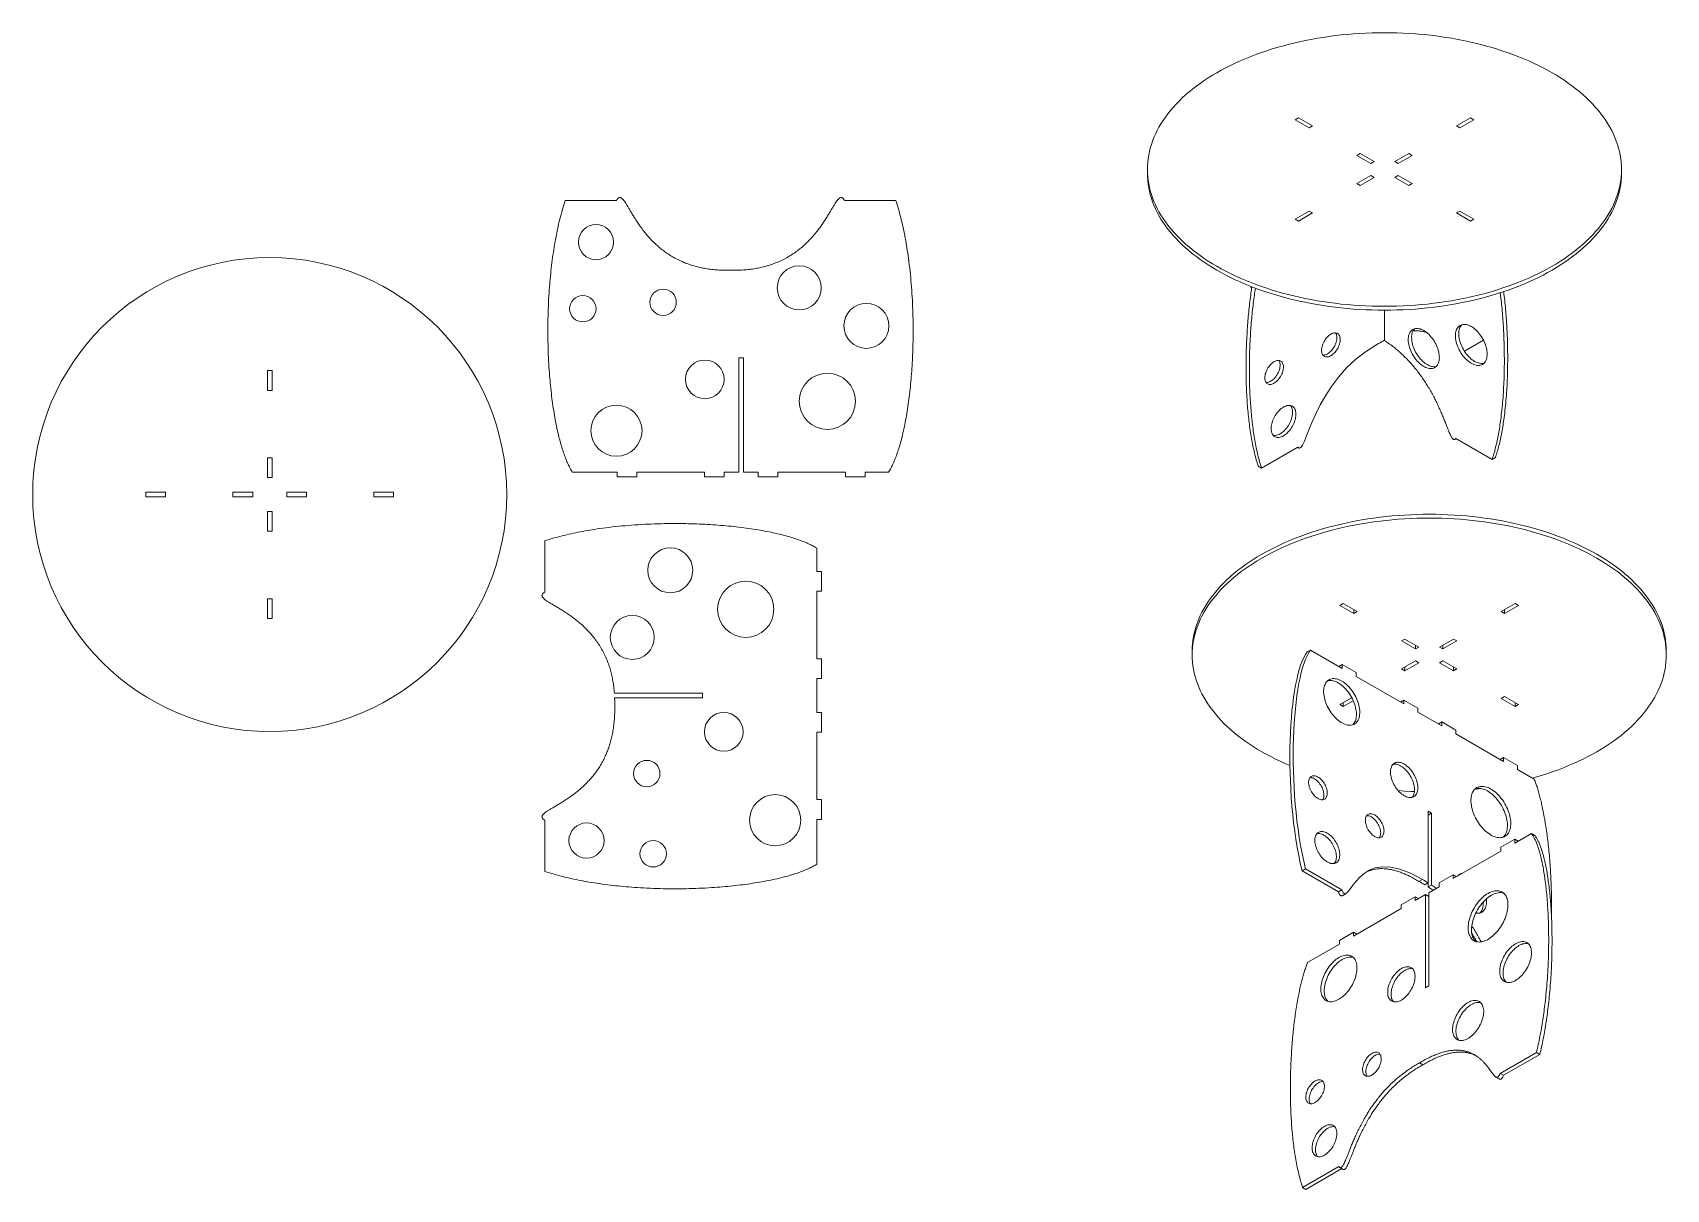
# Model space of a CAD drawing. Header units: millimetres. Extents: x -3151 to 984, y -2254 to 674.
import ezdxf

# ---------------------------------------------------------------- set-up
doc = ezdxf.new("R2010")
doc.units = ezdxf.units.MM

msp = doc.modelspace()

# ---------------------------------------------------------------- linework, layer by layer
at = {"color": 7, "linetype": 'Continuous', "lineweight": 15}
for p, q in [((52.7, 458), (44.2, 453.1)), ((88.1, 437.6), (52.7, 458)), ((487.9, 458), (452.6, 437.6)), ((496.4, 453.1), (487.9, 458)), ((44.2, 453.1), (79.6, 432.7)), ((79.6, 432.7), (88.1, 437.6)), ((452.6, 437.6), (461, 432.7)), ((461, 432.7), (496.4, 453.1)), ((208.8, 367.9), (200.3, 363)), ((200.3, 363), (235.7, 342.6)), ((244.2, 347.5), (208.8, 367.9)), ((235.7, 342.6), (244.2, 347.5)), ((331.8, 367.9), (296.5, 347.5)), ((296.5, 347.5), (305, 342.6)), ((305, 342.6), (340.3, 363)), ((340.3, 363), (331.8, 367.9)), ((-329.7, 327.5), (-329.7, 317.7)), ((235.7, 312.4), (200.3, 292)), ((200.3, 292), (208.8, 287.1)), ((208.8, 287.1), (244.2, 307.5)), ((244.2, 307.5), (235.7, 312.4)), ((305, 312.4), (296.5, 307.5)), ((296.5, 307.5), (331.8, 287.1)), ((340.3, 292), (305, 312.4)), ((331.8, 287.1), (340.3, 292)), ((870.3, 317.7), (870.3, 327.5)), ((-1673.6, 249.1), (-1803.4, 249.1)), ((-966.4, 249.1), (-1096.3, 249.1)), ((79.6, 222.3), (44.2, 201.9)), ((52.7, 197), (88.1, 217.4)), ((88.1, 217.4), (79.6, 222.3)), ((461, 222.3), (452.6, 217.4)), ((452.6, 217.4), (487.9, 197)), ((496.4, 201.9), (461, 222.3)), ((44.2, 201.9), (52.7, 197)), ((487.9, 197), (496.4, 201.9)), ((270.3, -104.8), (270.3, -28.7)), ((520.8, -104.4), (472.6, -132.2)), ((-1363.9, -149.7), (-1351.9, -149.7)), ((-1363.9, -438.9), (-1363.9, -149.7)), ((-1351.9, -149.7), (-1351.9, -438.9)), ((-2545.2, -181.8), (-2557.2, -181.8)), ((-2557.2, -181.8), (-2557.2, -231.8)), ((-2545.2, -231.8), (-2545.2, -181.8)), ((-2557.2, -231.8), (-2545.2, -231.8)), ((448.5, -355.8), (451.9, -353.8)), ((542.9, -406.3), (451, -353.3)), ((-2545.2, -402.6), (-2557.2, -402.6)), ((-2557.2, -402.6), (-2557.2, -452.6)), ((-2545.2, -452.6), (-2545.2, -402.6)), ((51.3, -375.4), (-40.5, -428.4)), ((50.4, -376), (53.8, -377.9)), ((551.3, -401.4), (542.9, -406.3)), ((-2557.2, -452.6), (-2545.2, -452.6)), ((-1785.3, -438.9), (-1671.6, -438.9)), ((-1671.6, -438.9), (-1671.6, -450.9)), ((-1621.6, -450.9), (-1671.6, -450.9)), ((-1621.6, -438.9), (-1621.6, -450.9)), ((-1621.6, -438.9), (-1450.8, -438.9)), ((-1450.8, -438.9), (-1450.8, -450.9)), ((-1400.8, -450.9), (-1450.8, -450.9)), ((-1400.8, -438.9), (-1363.9, -438.9)), ((-1400.8, -438.9), (-1400.8, -450.9)), ((-1351.9, -438.9), (-1314.9, -438.9)), ((-1314.9, -438.9), (-1314.9, -450.9)), ((-1264.9, -450.9), (-1314.9, -450.9)), ((-1264.9, -438.9), (-1094.1, -438.9)), ((-1264.9, -438.9), (-1264.9, -450.9)), ((-1094.1, -438.9), (-1094.1, -450.9)), ((-1044.1, -450.9), (-1094.1, -450.9)), ((-1044.1, -438.9), (-984.6, -438.9)), ((-1044.1, -438.9), (-1044.1, -450.9)), ((-49, -423.5), (-40.5, -428.4)), ((-2815, -489.5), (-2865, -489.5)), ((-2865, -489.5), (-2865, -501.5)), ((-2815, -501.5), (-2815, -489.5)), ((-2594.2, -489.5), (-2644.2, -489.5)), ((-2644.2, -489.5), (-2644.2, -501.5)), ((-2594.2, -501.5), (-2594.2, -489.5)), ((-2508.3, -489.5), (-2508.3, -501.5)), ((-2458.3, -489.5), (-2508.3, -489.5)), ((-2458.3, -501.5), (-2458.3, -489.5)), ((-2287.5, -489.5), (-2287.5, -501.5)), ((-2237.5, -489.5), (-2287.5, -489.5)), ((-2237.5, -501.5), (-2237.5, -489.5)), ((-2865, -501.5), (-2815, -501.5)), ((-2644.2, -501.5), (-2594.2, -501.5)), ((-2508.3, -501.5), (-2458.3, -501.5)), ((-2287.5, -501.5), (-2237.5, -501.5)), ((-2545.2, -538.5), (-2557.2, -538.5)), ((-2557.2, -538.5), (-2557.2, -588.5)), ((-2545.2, -588.5), (-2545.2, -538.5)), ((-2557.2, -588.5), (-2545.2, -588.5)), ((-1854.8, -612.6), (-1854.8, -742.5)), ((-1166.8, -690.3), (-1166.8, -630.8)), ((-1166.8, -690.3), (-1154.8, -690.3)), ((-1154.8, -690.3), (-1154.8, -740.3)), ((-1166.8, -740.3), (-1154.8, -740.3)), ((-1166.8, -911.1), (-1166.8, -740.3)), ((-2545.2, -759.3), (-2557.2, -759.3)), ((-2557.2, -759.3), (-2557.2, -809.3)), ((-2545.2, -809.3), (-2545.2, -759.3)), ((157.8, -775.9), (166.2, -771)), ((193.1, -796.3), (157.8, -775.9)), ((166.2, -771), (201.6, -791.4)), ((566.1, -791.4), (601.4, -771)), ((609.9, -775.9), (574.6, -796.3)), ((601.4, -771), (609.9, -775.9)), ((-2557.2, -809.3), (-2545.2, -809.3)), ((193.1, -796.3), (193.1, -786.5)), ((201.6, -791.4), (193.1, -796.3)), ((574.6, -796.3), (566.1, -791.4)), ((574.6, -796.3), (574.6, -786.5)), ((313.9, -866), (322.3, -861.1)), ((349.2, -886.4), (313.9, -866)), ((322.3, -861.1), (357.7, -881.5)), ((410, -881.5), (445.3, -861.1)), ((453.8, -866), (418.5, -886.4)), ((445.3, -861.1), (453.8, -866)), ((-216.2, -891.7), (-216.2, -901.5)), ((74.7, -893.9), (83.2, -889)), ((83.2, -889), (163.6, -935.4)), ((349.2, -886.4), (349.2, -876.6)), ((357.7, -881.5), (349.2, -886.4)), ((418.5, -886.4), (410, -881.5)), ((418.5, -886.4), (418.5, -876.6)), ((983.8, -901.5), (983.8, -891.7)), ((-1166.8, -911.1), (-1154.8, -911.1)), ((-1154.8, -911.1), (-1154.8, -961.1)), ((155.1, -930.5), (163.6, -925.6)), ((155.1, -930.5), (155.1, -930.5)), ((163.6, -935.4), (163.6, -925.6)), ((163.6, -925.6), (199, -946)), ((199, -955.8), (199, -946)), ((313.9, -937), (349.2, -916.6)), ((322.3, -941.9), (313.9, -937)), ((357.7, -921.5), (322.3, -941.9)), ((322.3, -941.9), (322.3, -932.1)), ((349.2, -916.6), (357.7, -921.5)), ((410, -921.5), (418.5, -916.6)), ((445.3, -941.9), (410, -921.5)), ((418.5, -916.6), (453.8, -937)), ((445.3, -941.9), (445.3, -932.1)), ((453.8, -937), (445.3, -941.9)), ((-1166.8, -961.1), (-1154.8, -961.1)), ((-1166.8, -1047), (-1166.8, -961.1)), ((199, -955.8), (319.7, -1025.5)), ((-1456, -998), (-1678.8, -998)), ((-1678.2, -1010), (-1456, -1010)), ((-1456, -1010), (-1456, -998)), ((157.8, -1027.1), (187.8, -1009.7)), ((166.2, -1032), (157.8, -1027.1)), ((191.5, -1017.4), (166.2, -1032)), ((166.2, -1032), (166.2, -1022.2)), ((311.2, -1020.6), (319.7, -1015.7)), ((311.2, -1020.6), (311.2, -1020.6)), ((319.7, -1025.5), (319.7, -1015.7)), ((319.7, -1015.7), (355.1, -1036.1)), ((566.1, -1011.6), (574.6, -1006.7)), ((601.4, -1032), (566.1, -1011.6)), ((574.6, -1006.7), (609.9, -1027.1)), ((601.4, -1032), (601.4, -1022.2)), ((609.9, -1027.1), (601.4, -1032)), ((-1166.8, -1047), (-1154.8, -1047)), ((-1154.8, -1047), (-1154.8, -1097)), ((355.1, -1045.9), (355.1, -1036.1)), ((355.1, -1045.9), (415.8, -1081)), ((407.4, -1076.1), (415.8, -1071.2)), ((415.8, -1081), (415.8, -1071.2)), ((415.8, -1071.2), (451.2, -1091.6)), ((-1166.8, -1097), (-1154.8, -1097)), ((-1166.8, -1267.8), (-1166.8, -1097)), ((407.4, -1076.1), (407.4, -1076.1)), ((451.2, -1101.4), (451.2, -1091.6)), ((451.2, -1101.4), (571.9, -1171.1)), ((563.5, -1166.2), (571.9, -1161.3)), ((563.5, -1166.2), (563.5, -1166.2)), ((571.9, -1171.1), (571.9, -1161.3)), ((571.9, -1161.3), (607.3, -1181.7)), ((607.3, -1191.5), (607.3, -1181.7)), ((607.3, -1191.5), (649.4, -1215.8)), ((-1166.8, -1267.8), (-1154.8, -1267.8)), ((-1154.8, -1267.8), (-1154.8, -1317.8)), ((-1854.8, -1319.8), (-1854.8, -1449.6)), ((-1166.8, -1317.8), (-1154.8, -1317.8)), ((-1166.8, -1431.5), (-1166.8, -1317.8)), ((381.2, -1297.1), (389.7, -1302)), ((381.2, -1478.6), (381.2, -1297.1)), ((389.7, -1302), (381.2, -1306.9)), ((389.7, -1302), (389.7, -1484)), ((600.1, -1377.6), (642.2, -1353.3)), ((650.7, -1358.2), (642.2, -1353.3)), ((444, -1467.7), (564.8, -1398)), ((564.8, -1388.2), (600.1, -1367.8)), ((564.8, -1398), (564.8, -1388.2)), ((600.1, -1377.6), (600.1, -1367.8)), ((600.1, -1367.8), (608.6, -1372.7)), ((608.6, -1372.7), (608.6, -1372.7)), ((61.9, -1448.2), (70.4, -1443.3)), ((162.2, -1496.3), (70.4, -1443.3)), ((153.7, -1501.2), (61.9, -1448.2)), ((357.8, -1474.8), (366.3, -1469.9)), ((372.7, -1483.5), (381.2, -1478.6)), ((381.2, -1478.6), (381.2, -1488.9)), ((389.7, -1484), (381.2, -1488.9)), ((382.5, -1503.3), (408.7, -1488.2)), ((408.7, -1478.4), (444, -1457.9)), ((408.7, -1488.2), (408.7, -1478.4)), ((444, -1467.7), (444, -1457.9)), ((444, -1457.9), (452.5, -1462.8)), ((452.5, -1462.8), (452.5, -1462.8)), ((457.6, -1459.3), (459.3, -1458.9)), ((153.7, -1501.2), (162.2, -1496.3)), ((164.7, -1510.4), (173.1, -1505.5)), ((312.5, -1533.9), (347.9, -1513.4)), ((347.9, -1523.2), (374, -1508.1)), ((347.9, -1523.2), (347.9, -1513.4)), ((347.9, -1513.4), (356.4, -1518.3)), ((356.4, -1518.3), (356.4, -1518.3)), ((374, -1508.1), (374, -1744.3)), ((382.5, -1513), (374, -1508.1)), ((382.5, -1739.4), (382.5, -1503.3)), ((191.8, -1613.4), (312.5, -1543.7)), ((312.5, -1543.7), (312.5, -1533.9)), ((156.4, -1624), (191.8, -1603.6)), ((191.8, -1613.4), (191.8, -1603.6)), ((191.8, -1603.6), (200.3, -1608.5)), ((200.3, -1608.5), (200.3, -1608.5)), ((76, -1680.2), (156.4, -1633.8)), ((156.4, -1633.8), (156.4, -1624)), ((374, -1744.3), (382.5, -1739.4)), ((367.6, -1939.2), (359.1, -1934.3)), ((655.1, -1907.7), (563.2, -1960.7)), ((663.5, -1912.6), (571.7, -1965.6)), ((663.5, -1912.6), (655.1, -1907.7)), ((552.3, -1969.9), (560.8, -1974.8)), ((571.7, -1965.6), (563.2, -1960.7)), ((155, -2196.4), (63.2, -2249.4)), ((162.6, -2201.8), (71.7, -2254.3)), ((157.5, -2198.9), (166, -2203.7)), ((71.7, -2254.3), (63.2, -2249.4))]:
    msp.add_line(p, q, dxfattribs=at)
at = {"color": 7, "linetype": 'Continuous', "lineweight": 15, "flags": 128}
for points in [[(694.6, 82.6), (705.5, 89), (716.2, 95.7), (726.6, 102.5), (736.6, 109.5), (746.3, 116.6), (755.7, 123.9), (764.8, 131.3), (773.5, 138.8), (781.9, 146.5), (789.9, 154.3), (797.6, 162.2), (804.9, 170.2), (811.9, 178.4), (818.4, 186.6), (824.6, 194.9), (830.5, 203.3), (835.9, 211.9), (841, 220.4), (845.6, 229.1), (849.9, 237.8), (853.7, 246.6), (857.2, 255.5), (860.3, 264.4), (862.9, 273.3), (865.2, 282.3), (867, 291.3), (868.5, 300.3), (869.5, 309.3), (870.1, 318.4), (870.3, 327.5), (870.1, 336.5), (869.5, 345.6), (868.5, 354.7), (867, 363.7), (865.2, 372.7), (862.9, 381.7), (860.3, 390.6), (857.2, 399.5), (853.7, 408.3), (849.9, 417.1), (845.6, 425.9), (841, 434.5), (835.9, 443.1), (830.5, 451.6), (824.6, 460), (818.4, 468.4), (811.9, 476.6), (804.9, 484.7), (797.6, 492.8), (789.9, 500.7), (781.9, 508.5), (773.5, 516.1), (764.8, 523.7), (755.7, 531.1), (746.3, 538.3), (736.6, 545.5), (726.6, 552.4), (716.2, 559.2), (705.5, 565.9), (694.6, 572.4), (683.3, 578.7), (671.8, 584.9), (660, 590.9), (647.9, 596.7), (635.6, 602.3), (623, 607.7), (610.2, 612.9), (597.1, 618), (583.8, 622.8), (570.3, 627.4), (556.6, 631.9), (542.7, 636.1), (528.6, 640.1), (514.4, 643.9), (499.9, 647.5), (485.3, 650.8), (470.6, 654), (455.7, 656.9), (440.7, 659.6), (425.6, 662), (410.4, 664.3), (395.1, 666.3), (379.7, 668), (364.2, 669.6), (348.6, 670.9), (333, 672), (317.4, 672.8), (301.7, 673.4), (286, 673.7), (270.3, 673.8), (254.6, 673.7), (238.9, 673.4), (223.2, 672.8), (207.6, 672), (192, 670.9), (176.5, 669.6), (161, 668), (145.6, 666.3), (130.3, 664.3), (115, 662), (99.9, 659.6), (84.9, 656.9), (70, 654), (55.3, 650.8), (40.7, 647.5), (26.3, 643.9), (12, 640.1), (-2.1, 636.1), (-16, 631.9), (-29.7, 627.4), (-43.2, 622.8), (-56.5, 618), (-69.5, 612.9), (-82.4, 607.7), (-94.9, 602.3), (-107.3, 596.7), (-119.4, 590.9), (-131.2, 584.9), (-142.7, 578.7), (-153.9, 572.4), (-164.9, 565.9), (-175.6, 559.2), (-185.9, 552.4), (-196, 545.5), (-205.7, 538.3), (-215.1, 531.1), (-224.2, 523.7), (-232.9, 516.1), (-241.3, 508.5), (-249.3, 500.7), (-257, 492.8), (-264.3, 484.7), (-271.2, 476.6), (-277.8, 468.4), (-284, 460), (-289.8, 451.6), (-295.3, 443.1), (-300.3, 434.5), (-305, 425.9), (-309.2, 417.1), (-313.1, 408.3), (-316.6, 399.5), (-319.6, 390.6), (-322.3, 381.7), (-324.5, 372.7), (-326.4, 363.7), (-327.8, 354.7), (-328.9, 345.6), (-329.5, 336.5), (-329.7, 327.5), (-329.5, 318.4), (-328.9, 309.3), (-327.8, 300.3), (-326.4, 291.3), (-324.5, 282.3), (-322.3, 273.3), (-319.6, 264.4), (-316.6, 255.5), (-313.1, 246.6), (-309.2, 237.8), (-305, 229.1), (-300.3, 220.4), (-295.3, 211.9), (-289.8, 203.3), (-284, 194.9), (-277.8, 186.6), (-271.2, 178.4), (-264.3, 170.2), (-257, 162.2), (-249.3, 154.3), (-241.3, 146.5), (-232.9, 138.8), (-224.2, 131.3), (-215.1, 123.9), (-205.7, 116.6), (-196, 109.5), (-185.9, 102.5), (-175.6, 95.7), (-164.9, 89), (-153.9, 82.6), (-142.7, 76.2), (-131.2, 70.1), (-119.4, 64.1), (-107.3, 58.3), (-94.9, 52.7), (-82.4, 47.3), (-69.5, 42), (-56.5, 37), (-43.2, 32.1), (-29.7, 27.5), (-16, 23.1), (-2.1, 18.9), (12, 14.8), (26.3, 11), (40.7, 7.5), (55.3, 4.1), (70, 1), (84.9, -1.9), (99.9, -4.6), (115, -7.1), (130.3, -9.3), (145.6, -11.3), (161, -13.1), (176.5, -14.6), (192, -15.9), (207.6, -17), (223.2, -17.8), (238.9, -18.4), (254.6, -18.8), (270.3, -18.9), (286, -18.8), (301.7, -18.4), (317.4, -17.8), (333, -17), (348.6, -15.9), (364.2, -14.6), (379.7, -13.1), (395.1, -11.3), (410.4, -9.3), (425.6, -7.1), (440.7, -4.6), (455.7, -1.9), (470.6, 1), (485.3, 4.1), (499.9, 7.5), (514.4, 11), (528.6, 14.8), (542.7, 18.9), (556.6, 23.1), (570.3, 27.5), (583.8, 32.1), (597.1, 37), (610.2, 42), (623, 47.3), (635.6, 52.7), (647.9, 58.3), (660, 64.1), (671.8, 70.1), (683.3, 76.2), (694.6, 82.6)], [(-329.7, 317.7), (-329.5, 308.6), (-328.9, 299.5), (-327.8, 290.5), (-326.4, 281.5), (-324.5, 272.5), (-322.3, 263.5), (-319.6, 254.6), (-316.6, 245.7), (-313.1, 236.8), (-309.2, 228), (-305, 219.3), (-300.3, 210.6), (-295.3, 202.1), (-289.8, 193.5), (-284, 185.1), (-277.8, 176.8), (-271.2, 168.6), (-264.3, 160.4), (-257, 152.4), (-249.3, 144.5), (-241.3, 136.7), (-232.9, 129), (-224.2, 121.5), (-215.1, 114.1), (-205.7, 106.8), (-196, 99.7), (-185.9, 92.7), (-175.6, 85.9), (-164.9, 79.3), (-153.9, 72.8), (-142.7, 66.4), (-131.2, 60.3), (-119.4, 54.3), (-107.3, 48.5), (-94.9, 42.9), (-82.4, 37.5), (-69.5, 32.2), (-56.5, 27.2), (-43.2, 22.3), (-29.7, 17.7), (-16, 13.3), (-2.1, 9.1), (12, 5), (26.3, 1.3), (40.7, -2.3), (55.3, -5.7), (70, -8.8), (84.9, -11.7), (99.9, -14.4), (115, -16.9), (130.3, -19.1), (145.6, -21.1), (161, -22.9), (176.5, -24.4), (192, -25.7), (207.6, -26.8), (223.2, -27.6), (238.9, -28.2), (254.6, -28.6), (270.3, -28.7), (286, -28.6), (301.7, -28.2), (317.4, -27.6), (333, -26.8), (348.6, -25.7), (364.2, -24.4), (379.7, -22.9), (395.1, -21.1), (410.4, -19.1), (425.6, -16.9), (440.7, -14.4), (455.7, -11.7), (470.6, -8.8), (485.3, -5.7), (499.9, -2.3), (514.4, 1.3), (528.6, 5), (542.7, 9.1), (556.6, 13.3), (570.3, 17.7), (583.8, 22.3), (597.1, 27.2), (610.2, 32.2), (623, 37.5), (635.6, 42.9), (647.9, 48.5), (660, 54.3), (671.8, 60.3), (683.3, 66.4), (694.6, 72.8)], [(694.6, 72.8), (705.5, 79.3), (716.2, 85.9), (726.6, 92.7), (736.6, 99.7), (746.3, 106.8), (755.7, 114.1), (764.8, 121.5), (773.5, 129), (781.9, 136.7), (789.9, 144.5), (797.6, 152.4), (804.9, 160.4), (811.9, 168.6), (818.4, 176.8), (824.6, 185.1), (830.5, 193.5), (835.9, 202.1), (841, 210.6), (845.6, 219.3), (849.9, 228), (853.7, 236.8), (857.2, 245.7), (860.3, 254.6), (862.9, 263.5), (865.2, 272.5), (867, 281.5), (868.5, 290.5), (869.5, 299.5), (870.1, 308.6), (870.3, 317.7)], [(370, -80.4), (373.1, -82.3), (376.2, -84.5), (379.3, -87), (382.3, -89.8), (385.2, -92.7), (388, -95.9), (390.8, -99.2), (393.3, -102.8), (395.8, -106.4), (398.1, -110.2), (400.2, -114.1), (402.1, -118.1), (403.8, -122.1), (405.3, -126.1), (406.5, -130.2), (407.6, -134.2), (408.4, -138.1), (408.9, -142), (409.2, -145.8), (409.3, -149.4), (409.1, -152.9), (408.7, -156.3), (408, -159.4), (407.1, -162.3), (405.9, -165), (404.6, -167.5), (403, -169.6), (401.1, -171.5), (399.1, -173.2), (397, -174.5), (394.6, -175.5), (392.1, -176.2), (389.4, -176.5), (386.6, -176.6), (383.8, -176.3), (380.8, -175.8), (377.7, -174.9), (374.6, -173.6), (371.5, -172.1), (368.4, -170.3), (365.3, -168.2), (362.2, -165.9), (359.2, -163.3), (356.2, -160.4), (353.3, -157.4), (350.5, -154.1), (347.9, -150.6), (345.3, -147), (343, -143.3), (340.8, -139.5), (338.8, -135.5), (337, -131.5), (335.4, -127.5), (334, -123.5), (332.8, -119.5), (331.9, -115.5), (331.2, -111.5), (330.8, -107.7), (330.6, -104), (330.7, -100.4), (331, -97), (331.6, -93.8), (332.4, -90.7), (333.4, -87.9), (334.7, -85.4), (336.1, -83.1), (337.9, -81), (339.8, -79.2), (341.9, -77.8), (344.1, -76.6), (346.6, -75.8), (349.2, -75.2), (351.9, -75), (354.7, -75.1), (357.7, -75.5), (360.7, -76.3), (363.7, -77.3), (366.8, -78.7), (370, -80.4)], [(401.7, -171), (400.6, -171.3), (397.9, -171.7), (395.1, -171.7), (392.2, -171.4), (389.3, -170.9), (386.2, -170), (383.1, -168.7), (380, -167.2), (376.9, -165.4), (373.8, -163.3), (370.7, -161), (367.6, -158.4), (364.7, -155.5), (361.8, -152.5), (359, -149.2), (356.3, -145.8), (353.8, -142.2), (351.5, -138.4), (349.3, -134.6), (347.3, -130.6), (345.5, -126.6), (343.9, -122.6), (342.5, -118.6), (341.3, -114.6), (340.4, -110.6), (339.7, -106.7), (339.3, -102.8), (339.1, -99.1), (339.2, -95.5), (339.5, -92.1), (340, -88.9), (340.8, -85.8), (341.9, -83), (343.1, -80.5), (344.6, -78.2), (346.3, -76.1), (346.7, -75.7)], [(490.1, -70.2), (493.3, -72.1), (496.4, -74.4), (499.5, -76.9), (502.6, -79.6), (505.5, -82.6), (508.4, -85.8), (511.1, -89.2), (513.8, -92.7), (516.3, -96.4), (518.6, -100.2), (520.7, -104.1), (522.7, -108.1), (524.4, -112.2), (526, -116.2), (527.3, -120.3), (528.4, -124.4), (529.2, -128.4), (529.9, -132.3), (530.2, -136.1), (530.4, -139.8), (530.2, -143.4), (529.9, -146.8), (529.2, -150), (528.4, -153.1), (527.3, -155.9), (526, -158.4), (524.4, -160.7), (522.7, -162.7), (520.7, -164.4), (518.6, -165.9), (516.3, -167), (513.8, -167.9), (511.1, -168.4), (508.4, -168.6), (505.5, -168.4), (502.6, -168), (499.5, -167.2), (496.4, -166.1), (493.3, -164.8), (490.1, -163.1), (487, -161.1), (483.8, -158.9), (480.7, -156.4), (477.7, -153.6), (474.7, -150.7), (471.9, -147.5), (469.1, -144.1), (466.5, -140.6), (464, -136.9), (461.7, -133.1), (459.5, -129.1), (457.6, -125.1), (455.8, -121.1), (454.3, -117), (453, -112.9), (451.9, -108.9), (451, -104.9), (450.4, -101), (450, -97.1), (449.9, -93.4), (450, -89.8), (450.4, -86.4), (451, -83.2), (451.9, -80.2), (453, -77.4), (454.3, -74.8), (455.8, -72.6), (457.6, -70.5), (459.5, -68.8), (461.7, -67.4), (464, -66.2), (466.5, -65.4), (469.1, -64.9), (471.9, -64.7), (474.7, -64.8), (477.7, -65.3), (480.7, -66), (483.8, -67.1), (487, -68.5), (490.1, -70.2)], [(522.5, -162.9), (522.3, -163), (519.6, -163.5), (516.9, -163.7), (514, -163.5), (511, -163.1), (508, -162.3), (504.9, -161.2), (501.8, -159.9), (498.6, -158.2), (495.5, -156.2), (492.3, -154), (489.2, -151.5), (486.2, -148.7), (483.2, -145.8), (480.4, -142.6), (477.6, -139.2), (475, -135.7), (472.5, -132), (470.2, -128.2), (468, -124.2), (466.1, -120.2), (464.3, -116.2), (462.8, -112.1), (461.4, -108), (460.4, -104), (459.5, -100), (458.9, -96.1), (458.5, -92.2), (458.4, -88.5), (458.5, -84.9), (458.9, -81.5), (459.5, -78.3), (460.4, -75.3), (461.4, -72.5), (462.8, -69.9), (464.3, -67.7), (466.1, -65.6), (466.2, -65.5)], [(134.8, -89.4), (137.2, -88.1), (139.6, -87.2), (141.9, -86.5), (144.2, -86.2), (146.4, -86.2), (148.4, -86.5), (150.4, -87.2), (152.1, -88.1), (153.7, -89.4), (155, -90.9), (156.2, -92.7), (157.1, -94.8), (157.7, -97.1), (158.2, -99.6), (158.4, -102.3), (158.3, -105.1), (158, -108.1), (157.4, -111.2), (156.6, -114.3), (155.6, -117.4), (154.4, -120.5), (152.9, -123.6), (151.2, -126.6), (149.4, -129.6), (147.4, -132.3), (145.3, -134.9), (143.1, -137.3), (140.8, -139.5), (138.4, -141.5), (136, -143.2), (133.6, -144.6), (131.1, -145.7), (128.8, -146.5), (126.4, -147), (124.2, -147.1), (122.1, -147), (120.1, -146.5), (118.3, -145.7), (116.6, -144.6), (115.2, -143.2), (113.9, -141.5), (112.9, -139.5), (112.1, -137.3), (111.5, -134.9), (111.2, -132.3), (111.2, -129.6), (111.4, -126.7), (111.8, -123.6), (112.5, -120.5), (113.4, -117.4), (114.5, -114.3), (115.9, -111.2), (117.4, -108.1), (119.2, -105.2), (121.1, -102.3), (123.1, -99.6), (125.3, -97.1), (127.6, -94.8), (129.9, -92.7), (132.3, -90.9), (134.8, -89.4)], [(146.7, -86.2), (147.7, -87.8), (148.6, -89.9), (149.3, -92.2), (149.7, -94.7), (149.9, -97.4), (149.8, -100.2), (149.5, -103.2), (149, -106.3), (148.2, -109.4), (147.1, -112.5), (145.9, -115.6), (144.4, -118.7), (142.8, -121.7), (140.9, -124.7), (139, -127.4), (136.8, -130), (134.6, -132.4), (132.3, -134.6), (129.9, -136.6), (127.5, -138.3), (125.1, -139.7), (122.6, -140.8), (120.3, -141.6), (118, -142.1), (115.7, -142.2), (114.4, -142.2)], [(-8.9, -159), (-6.4, -157.8), (-4, -156.8), (-1.7, -156.2), (0.6, -155.8), (2.8, -155.8), (4.8, -156.2), (6.7, -156.8), (8.5, -157.8), (10, -159), (11.4, -160.6), (12.5, -162.4), (13.4, -164.4), (14.1, -166.7), (14.6, -169.3), (14.7, -171.9), (14.7, -174.8), (14.4, -177.8), (13.8, -180.8), (13, -183.9), (12, -187.1), (10.7, -190.2), (9.3, -193.3), (7.6, -196.3), (5.8, -199.2), (3.8, -202), (1.7, -204.6), (-0.5, -207), (-2.8, -209.2), (-5.2, -211.1), (-7.6, -212.8), (-10.1, -214.2), (-12.5, -215.3), (-14.9, -216.1), (-17.2, -216.6), (-19.4, -216.8), (-21.5, -216.6), (-23.5, -216.1), (-25.3, -215.3), (-27, -214.2), (-28.4, -212.8), (-29.7, -211.1), (-30.7, -209.2), (-31.5, -207), (-32.1, -204.6), (-32.4, -202), (-32.5, -199.2), (-32.3, -196.3), (-31.8, -193.3), (-31.2, -190.2), (-30.2, -187.1), (-29.1, -183.9), (-27.7, -180.8), (-26.2, -177.8), (-24.4, -174.8), (-22.5, -172), (-20.5, -169.3), (-18.3, -166.8), (-16, -164.4), (-13.7, -162.4), (-11.3, -160.6), (-8.9, -159)], [(3, -155.9), (4, -157.5), (5, -159.5), (5.6, -161.8), (6.1, -164.4), (6.3, -167.1), (6.2, -169.9), (5.9, -172.9), (5.3, -175.9), (4.5, -179), (3.5, -182.2), (2.3, -185.3), (0.8, -188.4), (-0.9, -191.4), (-2.7, -194.3), (-4.7, -197.1), (-6.8, -199.7), (-9, -202.1), (-11.3, -204.3), (-13.7, -206.2), (-16.1, -207.9), (-18.6, -209.3), (-21, -210.4), (-23.4, -211.2), (-25.7, -211.7), (-27.9, -211.9), (-29.2, -211.8)], [(14.8, -273.9), (17.7, -272.5), (20.5, -271.3), (23.2, -270.4), (25.9, -269.9), (28.5, -269.7), (31, -269.8), (33.3, -270.2), (35.5, -271), (37.6, -272), (39.4, -273.4), (41.1, -275.1), (42.6, -277.1), (43.8, -279.3), (44.8, -281.8), (45.5, -284.5), (46, -287.4), (46.3, -290.5), (46.3, -293.8), (46, -297.2), (45.5, -300.7), (44.8, -304.2), (43.8, -307.9), (42.6, -311.5), (41.1, -315.2), (39.4, -318.8), (37.6, -322.3), (35.5, -325.7), (33.3, -329), (31, -332.2), (28.5, -335.2), (25.9, -337.9), (23.2, -340.5), (20.5, -342.8), (17.7, -344.9), (14.8, -346.7), (12, -348.1), (9.2, -349.3), (6.5, -350.2), (3.8, -350.7), (1.2, -350.9), (-1.3, -350.8), (-3.7, -350.4), (-5.9, -349.6), (-7.9, -348.6), (-9.8, -347.2), (-11.4, -345.5), (-12.9, -343.5), (-14.1, -341.3), (-15.1, -338.8), (-15.9, -336.1), (-16.4, -333.2), (-16.6, -330.1), (-16.6, -326.8), (-16.4, -323.4), (-15.9, -319.9), (-15.1, -316.3), (-14.1, -312.7), (-12.9, -309.1), (-11.4, -305.4), (-9.8, -301.8), (-7.9, -298.3), (-5.9, -294.9), (-3.7, -291.6), (-1.3, -288.4), (1.2, -285.4), (3.8, -282.6), (6.5, -280.1), (9.2, -277.8), (12, -275.7), (14.8, -273.9)], [(32.4, -270), (32.6, -270.2), (34.1, -272.2), (35.3, -274.4), (36.3, -276.9), (37, -279.6), (37.5, -282.5), (37.8, -285.6), (37.8, -288.9), (37.5, -292.3), (37, -295.8), (36.3, -299.4), (35.3, -303), (34.1, -306.6), (32.6, -310.3), (31, -313.9), (29.1, -317.4), (27.1, -320.8), (24.9, -324.1), (22.5, -327.3), (20, -330.3), (17.4, -333.1), (14.7, -335.6), (12, -337.9), (9.2, -340), (6.3, -341.8), (3.5, -343.2), (0.7, -344.4), (-2, -345.3), (-4.7, -345.8), (-7.3, -346), (-9.8, -345.9), (-11.3, -345.7)], [(-216.2, -891.7), (-216, -882.6), (-215.3, -873.5), (-214.3, -864.5), (-212.9, -855.5), (-211, -846.5), (-208.8, -837.5), (-206.1, -828.5), (-203, -819.7), (-199.6, -810.8), (-195.7, -802), (-191.5, -793.3), (-186.8, -784.6), (-181.7, -776), (-176.3, -767.5), (-170.5, -759.1), (-164.3, -750.8), (-157.7, -742.6), (-150.8, -734.4), (-143.4, -726.4), (-135.8, -718.5), (-127.7, -710.7), (-119.4, -703), (-110.6, -695.5), (-101.6, -688.1), (-92.2, -680.8), (-82.4, -673.7), (-72.4, -666.7), (-62, -659.9), (-51.4, -653.2), (-40.4, -646.7), (-29.2, -640.4), (-17.6, -634.3), (-5.8, -628.3), (6.2, -622.5), (18.6, -616.9), (31.2, -611.4), (44, -606.2), (57.1, -601.2), (70.3, -596.3), (83.8, -591.7), (97.5, -587.3), (111.4, -583), (125.5, -579), (139.8, -575.2), (154.2, -571.7), (168.8, -568.3), (183.6, -565.2), (198.4, -562.3), (213.4, -559.6), (228.6, -557.1), (243.8, -554.9), (259.1, -552.9), (274.5, -551.1), (290, -549.6), (305.5, -548.3), (321.1, -547.2), (336.8, -546.4), (352.4, -545.8), (368.1, -545.4), (383.8, -545.3), (399.5, -545.4), (415.2, -545.8), (430.9, -546.4), (446.6, -547.2), (462.2, -548.3), (477.7, -549.6), (493.2, -551.1), (508.6, -552.9), (523.9, -554.9), (539.1, -557.1), (554.3, -559.6), (569.3, -562.3), (584.1, -565.2), (598.9, -568.3), (613.5, -571.7), (627.9, -575.2), (642.1, -579), (656.2, -583), (670.1, -587.3), (683.8, -591.7), (697.3, -596.3), (710.6, -601.2), (723.7, -606.2), (736.5, -611.4), (749.1, -616.9), (761.4, -622.5), (773.5, -628.3), (785.3, -634.3), (796.9, -640.4), (808.1, -646.7)], [(31, -1181.6), (18.6, -1176.3), (6.2, -1170.7), (-5.8, -1164.9), (-17.6, -1158.9), (-29.2, -1152.7), (-40.4, -1146.4), (-51.4, -1139.9), (-62, -1133.2), (-72.4, -1126.4), (-82.4, -1119.4), (-92.2, -1112.3), (-101.6, -1105.1), (-110.6, -1097.7), (-119.4, -1090.1), (-127.7, -1082.4), (-135.8, -1074.7), (-143.4, -1066.7), (-150.8, -1058.7), (-157.7, -1050.6), (-164.3, -1042.4), (-170.5, -1034), (-176.3, -1025.6), (-181.7, -1017.1), (-186.8, -1008.5), (-191.5, -999.8), (-195.7, -991.1), (-199.6, -982.3), (-203, -973.5), (-206.1, -964.6), (-208.8, -955.7), (-211, -946.7), (-212.9, -937.7), (-214.3, -928.6), (-215.3, -919.6), (-216, -910.5), (-216.2, -901.5), (-216, -892.4), (-215.3, -883.3), (-214.3, -874.3), (-212.9, -865.3), (-211, -856.3), (-208.8, -847.3), (-206.1, -838.3), (-203, -829.5), (-199.6, -820.6), (-195.7, -811.8), (-191.5, -803.1), (-186.8, -794.4), (-181.7, -785.8), (-176.3, -777.3), (-170.5, -768.9), (-164.3, -760.6), (-157.7, -752.4), (-150.8, -744.2), (-143.4, -736.2), (-135.8, -728.3), (-127.7, -720.5), (-119.4, -712.8), (-110.6, -705.3), (-101.6, -697.9), (-92.2, -690.6), (-82.4, -683.5), (-72.4, -676.5), (-62, -669.7), (-51.4, -663), (-40.4, -656.5), (-29.2, -650.2), (-17.6, -644.1), (-5.8, -638.1), (6.2, -632.3), (18.6, -626.7), (31.2, -621.2), (44, -616), (57.1, -611), (70.3, -606.1), (83.8, -601.5), (97.5, -597.1), (111.4, -592.8), (125.5, -588.8), (139.8, -585), (154.2, -581.5), (168.8, -578.1), (183.6, -575), (198.4, -572), (213.4, -569.4), (228.6, -566.9), (243.8, -564.7), (259.1, -562.7), (274.5, -560.9), (290, -559.4), (305.5, -558.1), (321.1, -557), (336.8, -556.2), (352.4, -555.6), (368.1, -555.2), (383.8, -555.1), (399.5, -555.2), (415.2, -555.6), (430.9, -556.2), (446.6, -557), (462.2, -558.1), (477.7, -559.4), (493.2, -560.9), (508.6, -562.7), (523.9, -564.7), (539.1, -566.9), (554.3, -569.4), (569.3, -572), (584.1, -575), (598.9, -578.1), (613.5, -581.5), (627.9, -585), (642.1, -588.8), (656.2, -592.8), (670.1, -597.1), (683.8, -601.5), (697.3, -606.1), (710.6, -611), (723.7, -616), (736.5, -621.2), (749.1, -626.7), (761.4, -632.3), (773.5, -638.1), (785.3, -644.1), (796.9, -650.2), (808.1, -656.5), (808.1, -656.5)], [(808.1, -656.5), (819.1, -663), (829.7, -669.7), (840.1, -676.5), (850.1, -683.5), (859.9, -690.6), (869.3, -697.9), (878.3, -705.3), (887, -712.8), (895.4, -720.5), (903.5, -728.3), (911.1, -736.2), (918.4, -744.2), (925.4, -752.4), (932, -760.6), (938.2, -768.9), (944, -777.3), (949.4, -785.8), (954.5, -794.4), (959.1, -803.1), (963.4, -811.8), (967.3, -820.6), (970.7, -829.5), (973.8, -838.3), (976.5, -847.3), (978.7, -856.3), (980.6, -865.3), (982, -874.3), (983, -883.3), (983.6, -892.4), (983.8, -901.5), (983.6, -910.5), (983, -919.6), (982, -928.6), (980.6, -937.7), (978.7, -946.7), (976.5, -955.7), (973.8, -964.6), (970.7, -973.5), (967.3, -982.3), (963.4, -991.1), (959.1, -999.8), (954.5, -1008.5), (949.4, -1017.1), (944, -1025.6), (938.2, -1034), (932, -1042.4), (925.4, -1050.6), (918.4, -1058.7), (911.1, -1066.7), (903.5, -1074.7), (895.4, -1082.4), (887, -1090.1), (878.3, -1097.7), (869.3, -1105.1), (859.9, -1112.3), (850.1, -1119.4), (840.1, -1126.4), (829.7, -1133.2), (819.1, -1139.9), (808.1, -1146.4), (796.9, -1152.7), (785.3, -1158.9), (773.5, -1164.9), (761.4, -1170.7), (749.1, -1176.3), (736.5, -1181.7), (723.7, -1186.9), (710.6, -1192), (697.3, -1196.8), (683.8, -1201.4), (670.1, -1205.9), (656.2, -1210.1), (645, -1213.3)], [(808.1, -646.7), (819.1, -653.2), (829.7, -659.9), (840.1, -666.7), (850.1, -673.7), (859.9, -680.8), (869.3, -688.1), (878.3, -695.5), (887, -703), (895.4, -710.7), (903.5, -718.5), (911.1, -726.4), (918.4, -734.4), (925.4, -742.6), (932, -750.8), (938.2, -759.1), (944, -767.5), (949.4, -776), (954.5, -784.6), (959.1, -793.3), (963.4, -802), (967.3, -810.8), (970.7, -819.7), (973.8, -828.5), (976.5, -837.5), (978.7, -846.5), (980.6, -855.5), (982, -864.5), (983, -873.5), (983.6, -882.6), (983.8, -891.7)], [(162.2, -967.6), (165.6, -969.7), (168.9, -972), (172.3, -974.7), (175.5, -977.5), (178.7, -980.7), (181.8, -984), (184.8, -987.5), (187.7, -991.2), (190.4, -995.1), (193, -999.1), (195.4, -1003.3), (197.7, -1007.5), (199.7, -1011.8), (201.5, -1016.1), (203.1, -1020.5), (204.5, -1024.8), (205.7, -1029.2), (206.6, -1033.4), (207.3, -1037.7), (207.7, -1041.8), (207.9, -1045.8), (207.9, -1049.6), (207.5, -1053.4), (207, -1056.9), (206.2, -1060.2), (205.1, -1063.3), (203.9, -1066.2), (202.4, -1068.8), (200.6, -1071.2), (198.7, -1073.3), (196.6, -1075), (194.2, -1076.5), (191.7, -1077.7), (189.1, -1078.6), (186.3, -1079.2), (183.3, -1079.4), (180.3, -1079.3), (177.1, -1078.9), (173.9, -1078.2), (170.6, -1077.1), (167.3, -1075.8), (163.9, -1074.1), (160.5, -1072.2), (157.1, -1069.9), (153.8, -1067.4), (150.5, -1064.7), (147.3, -1061.7), (144.1, -1058.4), (141.1, -1055), (138.1, -1051.4), (135.3, -1047.6), (132.7, -1043.6), (130.2, -1039.6), (127.8, -1035.4), (125.7, -1031.1), (123.8, -1026.8), (122.1, -1022.5), (120.5, -1018.1), (119.3, -1013.7), (118.2, -1009.4), (117.4, -1005.2), (116.9, -1001), (116.5, -996.9), (116.5, -993), (116.7, -989.2), (117.1, -985.6), (117.8, -982.2), (118.7, -978.9), (119.9, -975.9), (121.3, -973.2), (122.9, -970.7), (124.7, -968.5), (126.8, -966.5), (129, -964.9), (131.4, -963.6), (134, -962.5), (136.7, -961.8), (139.6, -961.4), (142.6, -961.3), (145.7, -961.6), (148.9, -962.2), (152.1, -963), (155.5, -964.2), (158.8, -965.8), (162.2, -967.6)], [(125.9, -967.3), (128.2, -966.7), (131.1, -966.3), (134.1, -966.2), (137.2, -966.5), (140.4, -967.1), (143.7, -967.9), (147, -969.1), (150.3, -970.7), (153.7, -972.5)], [(153.7, -972.5), (157.1, -974.6), (160.5, -976.9), (163.8, -979.6), (167, -982.4), (170.2, -985.6), (173.3, -988.9), (176.3, -992.4), (179.2, -996.1), (181.9, -1000), (184.5, -1004), (186.9, -1008.2), (189.2, -1012.4), (191.2, -1016.7), (193, -1021), (194.7, -1025.4), (196, -1029.7), (197.2, -1034.1), (198.1, -1038.3), (198.8, -1042.6), (199.2, -1046.7), (199.4, -1050.7), (199.4, -1054.5), (199.1, -1058.3), (198.5, -1061.8), (197.7, -1065.1), (196.7, -1068.2), (195.4, -1071.1), (193.9, -1073.7), (192.1, -1076.1), (190.2, -1078.1), (190, -1078.3)], [(320.3, -1177.8), (323.3, -1179.6), (326.2, -1181.8), (329.1, -1184.1), (331.9, -1186.8), (334.6, -1189.6), (337.2, -1192.6), (339.7, -1195.9), (342.1, -1199.2), (344.3, -1202.8), (346.3, -1206.4), (348.2, -1210.1), (349.8, -1213.9), (351.3, -1217.6), (352.5, -1221.4), (353.5, -1225.2), (354.2, -1228.9), (354.7, -1232.5), (354.9, -1236.1), (354.9, -1239.5), (354.7, -1242.7), (354.2, -1245.8), (353.5, -1248.6), (352.5, -1251.3), (351.3, -1253.7), (349.8, -1255.8), (348.2, -1257.7), (346.3, -1259.2), (344.3, -1260.5), (342.1, -1261.5), (339.7, -1262.1), (337.2, -1262.5), (334.6, -1262.5), (331.9, -1262.2), (329.1, -1261.5), (326.2, -1260.6), (323.3, -1259.3), (320.3, -1257.8), (317.4, -1255.9), (314.5, -1253.8), (311.6, -1251.5), (308.8, -1248.8), (306.1, -1246), (303.4, -1243), (300.9, -1239.7), (298.6, -1236.4), (296.4, -1232.8), (294.3, -1229.2), (292.5, -1225.5), (290.9, -1221.7), (289.4, -1218), (288.2, -1214.2), (287.2, -1210.4), (286.5, -1206.7), (286, -1203), (285.7, -1199.5), (285.7, -1196.1), (286, -1192.9), (286.5, -1189.8), (287.2, -1187), (288.2, -1184.3), (289.4, -1181.9), (290.9, -1179.8), (292.5, -1177.9), (294.3, -1176.4), (296.4, -1175.1), (298.6, -1174.1), (300.9, -1173.5), (303.4, -1173.1), (306.1, -1173.1), (308.8, -1173.4), (311.6, -1174.1), (314.5, -1175), (317.4, -1176.3), (320.3, -1177.8)], [(292, -1178.5), (292.5, -1178.4), (295, -1178), (297.6, -1178), (300.3, -1178.3), (303.1, -1179), (306, -1179.9), (308.9, -1181.2), (311.9, -1182.7)], [(311.9, -1182.7), (314.8, -1184.5), (317.7, -1186.7), (320.6, -1189), (323.4, -1191.7), (326.1, -1194.5), (328.7, -1197.5), (331.2, -1200.8), (333.6, -1204.1), (335.8, -1207.7), (337.8, -1211.3), (339.7, -1215), (341.3, -1218.8), (342.8, -1222.5), (344, -1226.3), (345, -1230.1), (345.7, -1233.8), (346.2, -1237.4), (346.5, -1241), (346.5, -1244.4), (346.2, -1247.6), (345.7, -1250.7), (345, -1253.5), (344, -1256.2), (342.8, -1258.6), (341.3, -1260.7), (340.2, -1262)], [(102, -1210.5), (104.5, -1212), (106.9, -1213.8), (109.2, -1215.9), (111.5, -1218.2), (113.7, -1220.7), (115.7, -1223.4), (117.6, -1226.2), (119.4, -1229.2), (120.9, -1232.3), (122.3, -1235.4), (123.4, -1238.5), (124.3, -1241.6), (125, -1244.7), (125.4, -1247.7), (125.6, -1250.6), (125.6, -1253.4), (125.3, -1256), (124.7, -1258.4), (123.9, -1260.6), (122.9, -1262.6), (121.6, -1264.3), (120.2, -1265.7), (118.5, -1266.8), (116.7, -1267.6), (114.7, -1268), (112.6, -1268.2), (110.4, -1268), (108, -1267.6), (105.7, -1266.8), (103.2, -1265.7), (100.8, -1264.2), (98.4, -1262.6), (96, -1260.6), (93.7, -1258.4), (91.5, -1256), (89.4, -1253.4), (87.4, -1250.6), (85.6, -1247.7), (83.9, -1244.7), (82.4, -1241.6), (81.2, -1238.5), (80.2, -1235.4), (79.4, -1232.3), (78.8, -1229.2), (78.5, -1226.2), (78.4, -1223.4), (78.6, -1220.7), (79.1, -1218.2), (79.7, -1215.9), (80.6, -1213.8), (81.8, -1212), (83.1, -1210.5), (84.7, -1209.2), (86.4, -1208.2), (88.4, -1207.6), (90.4, -1207.3), (92.6, -1207.3), (94.9, -1207.6), (97.2, -1208.2), (99.6, -1209.2), (102, -1210.5)], [(93.5, -1215.4), (96, -1216.9), (98.4, -1218.7), (100.7, -1220.8), (103, -1223.1), (105.2, -1225.6), (107.2, -1228.3), (109.1, -1231.1), (110.9, -1234.1), (112.4, -1237.2), (113.8, -1240.3), (114.9, -1243.4), (115.8, -1246.5), (116.5, -1249.6), (117, -1252.6), (117.2, -1255.5), (117.1, -1258.3), (116.8, -1260.9), (116.2, -1263.3), (115.4, -1265.5), (114.4, -1267.5), (113.9, -1268.1)], [(539.7, -1240.9), (543.3, -1243.1), (546.8, -1245.6), (550.3, -1248.3), (553.7, -1251.3), (557.1, -1254.5), (560.4, -1258), (563.6, -1261.7), (566.7, -1265.5), (569.6, -1269.5), (572.4, -1273.7), (575, -1278), (577.5, -1282.4), (579.7, -1286.8), (581.8, -1291.4), (583.6, -1295.9), (585.3, -1300.5), (586.7, -1305.1), (587.8, -1309.7), (588.8, -1314.2), (589.4, -1318.6), (589.9, -1322.9), (590.1, -1327.1), (590, -1331.2), (589.7, -1335.1), (589.1, -1338.8), (588.3, -1342.4), (587.3, -1345.7), (586, -1348.8), (584.5, -1351.6), (582.7, -1354.2), (580.8, -1356.5), (578.6, -1358.5), (576.3, -1360.2), (573.7, -1361.6), (571, -1362.7), (568.2, -1363.5), (565.2, -1364), (562, -1364.1), (558.8, -1363.9), (555.4, -1363.4), (552, -1362.6), (548.6, -1361.4), (545, -1360), (541.5, -1358.2), (537.9, -1356.2), (534.4, -1353.8), (530.9, -1351.2), (527.4, -1348.4), (524, -1345.3), (520.6, -1341.9), (517.4, -1338.3), (514.3, -1334.6), (511.3, -1330.7), (508.4, -1326.6), (505.7, -1322.3), (503.2, -1318), (500.8, -1313.6), (498.6, -1309.1), (496.7, -1304.5), (495, -1299.9), (493.4, -1295.3), (492.1, -1290.8), (491.1, -1286.2), (490.3, -1281.8), (489.7, -1277.4), (489.4, -1273.1), (489.3, -1269), (489.5, -1265), (490, -1261.2), (490.7, -1257.5), (491.6, -1254.1), (492.8, -1250.9), (494.2, -1247.9), (495.8, -1245.2), (497.6, -1242.8), (499.7, -1240.6), (502, -1238.8), (504.4, -1237.2), (507, -1235.9), (509.8, -1235), (512.7, -1234.4), (515.8, -1234.1), (519, -1234.1), (522.3, -1234.4), (525.7, -1235.1), (529.1, -1236.1), (532.6, -1237.4), (536.2, -1239), (539.7, -1240.9)], [(514.7, -1239.5), (508.6, -1240.3), (498.9, -1241.4)], [(500.1, -1240.3), (501.3, -1239.9), (504.3, -1239.3), (507.3, -1239), (510.5, -1239), (513.8, -1239.3), (517.2, -1240), (520.6, -1241), (524.1, -1242.3), (527.7, -1243.9), (531.2, -1245.8)], [(346.3, -1247.2), (336.8, -1246.8), (321.1, -1245.9), (305.5, -1244.9), (305, -1244.8)], [(531.2, -1245.8), (534.8, -1248), (538.3, -1250.5), (541.8, -1253.2), (545.3, -1256.2), (548.6, -1259.4), (551.9, -1262.9), (555.1, -1266.6), (558.2, -1270.4), (561.1, -1274.4), (563.9, -1278.6), (566.5, -1282.9), (569, -1287.3), (571.2, -1291.7), (573.3, -1296.3), (575.1, -1300.8), (576.8, -1305.4), (578.2, -1310), (579.3, -1314.6), (580.3, -1319.1), (581, -1323.5), (581.4, -1327.8), (581.6, -1332), (581.5, -1336.1), (581.2, -1340), (580.6, -1343.7), (579.8, -1347.3), (578.8, -1350.6), (577.5, -1353.7), (576, -1356.5), (574.2, -1359.1), (572.3, -1361.4), (570.8, -1362.8)], [(245.7, -1306.6), (248.1, -1308.2), (250.5, -1310), (252.8, -1312.1), (255.1, -1314.4), (257.3, -1316.9), (259.3, -1319.6), (261.2, -1322.4), (263, -1325.4), (264.5, -1328.4), (265.9, -1331.5), (267, -1334.7), (268, -1337.8), (268.6, -1340.9), (269.1, -1343.9), (269.3, -1346.8), (269.2, -1349.6), (268.9, -1352.2), (268.3, -1354.6), (267.5, -1356.8), (266.5, -1358.7), (265.2, -1360.4), (263.8, -1361.8), (262.1, -1362.9), (260.3, -1363.7), (258.3, -1364.2), (256.2, -1364.4), (254, -1364.2), (251.7, -1363.7), (249.3, -1362.9), (246.9, -1361.8), (244.4, -1360.4), (242, -1358.7), (239.6, -1356.8), (237.3, -1354.6), (235.1, -1352.2), (233, -1349.6), (231, -1346.8), (229.2, -1343.9), (227.5, -1340.9), (226.1, -1337.8), (224.8, -1334.7), (223.8, -1331.5), (223, -1328.4), (222.4, -1325.4), (222.1, -1322.4), (222.1, -1319.6), (222.2, -1316.9), (222.7, -1314.4), (223.4, -1312.1), (224.3, -1310), (225.4, -1308.2), (226.8, -1306.6), (228.3, -1305.4), (230.1, -1304.4), (232, -1303.8), (234, -1303.5), (236.2, -1303.5), (238.5, -1303.8), (240.8, -1304.4), (243.2, -1305.4), (245.7, -1306.6)], [(237.2, -1311.5), (239.6, -1313.1), (242, -1314.9), (244.4, -1317), (246.6, -1319.3), (248.8, -1321.8), (250.9, -1324.5), (252.8, -1327.3), (254.5, -1330.3), (256.1, -1333.3), (257.4, -1336.4), (258.6, -1339.6), (259.5, -1342.7), (260.2, -1345.8), (260.6, -1348.8), (260.8, -1351.7), (260.7, -1354.5), (260.4, -1357.1), (259.8, -1359.5), (259, -1361.7), (258, -1363.6), (257.6, -1364.3)], [(125.7, -1352.7), (128.5, -1354.5), (131.3, -1356.6), (134.1, -1358.9), (136.8, -1361.4), (139.4, -1364.2), (141.9, -1367.2), (144.2, -1370.4), (146.4, -1373.7), (148.5, -1377.1), (150.3, -1380.6), (152, -1384.2), (153.4, -1387.9), (154.7, -1391.5), (155.7, -1395.1), (156.4, -1398.7), (156.9, -1402.2), (157.2, -1405.6), (157.2, -1408.9), (156.9, -1412), (156.4, -1414.9), (155.7, -1417.6), (154.7, -1420.1), (153.4, -1422.3), (152, -1424.3), (150.3, -1426), (148.5, -1427.4), (146.4, -1428.4), (144.2, -1429.2), (141.9, -1429.6), (139.4, -1429.7), (136.8, -1429.5), (134.1, -1429), (131.3, -1428.1), (128.5, -1426.9), (125.7, -1425.4), (122.9, -1423.7), (120.1, -1421.6), (117.3, -1419.3), (114.7, -1416.7), (112.1, -1414), (109.6, -1411), (107.2, -1407.8), (105, -1404.5), (103, -1401.1), (101.1, -1397.6), (99.4, -1394), (98, -1390.3), (96.8, -1386.7), (95.8, -1383), (95, -1379.5), (94.5, -1376), (94.3, -1372.6), (94.3, -1369.3), (94.5, -1366.2), (95, -1363.3), (95.8, -1360.6), (96.8, -1358.1), (98, -1355.9), (99.4, -1353.9), (101.1, -1352.2), (103, -1350.8), (105, -1349.8), (107.2, -1349), (109.6, -1348.6), (112.1, -1348.5), (114.7, -1348.7), (117.3, -1349.2), (120.1, -1350.1), (122.9, -1351.3), (125.7, -1352.7)], [(99.6, -1353.7), (101.1, -1353.5), (103.6, -1353.4), (106.2, -1353.6), (108.9, -1354.1), (111.6, -1355), (114.4, -1356.2), (117.2, -1357.6)], [(117.2, -1357.6), (120.1, -1359.4), (122.9, -1361.5), (125.6, -1363.8), (128.3, -1366.3), (130.9, -1369.1), (133.4, -1372.1), (135.7, -1375.3), (137.9, -1378.6), (140, -1382), (141.8, -1385.5), (143.5, -1389.1), (145, -1392.8), (146.2, -1396.4), (147.2, -1400), (147.9, -1403.6), (148.4, -1407.1), (148.7, -1410.5), (148.7, -1413.8), (148.4, -1416.9), (147.9, -1419.8), (147.2, -1422.5), (146.2, -1425), (145, -1427.2), (143.5, -1429.2), (143.3, -1429.4)], [(532.5, -1505.1), (536.1, -1503.2), (539.6, -1501.6), (543.1, -1500.3), (546.6, -1499.3), (550, -1498.6), (553.2, -1498.3), (556.4, -1498.2), (559.5, -1498.5), (562.4, -1499.2), (565.2, -1500.1), (567.8, -1501.4), (570.3, -1502.9), (572.5, -1504.8), (574.6, -1507), (576.5, -1509.4), (578.1, -1512.1), (579.5, -1515.1), (580.7, -1518.3), (581.6, -1521.7), (582.3, -1525.3), (582.7, -1529.1), (582.9, -1533.1), (582.8, -1537.3), (582.5, -1541.5), (582, -1545.9), (581.2, -1550.4), (580.1, -1554.9), (578.8, -1559.5), (577.3, -1564.1), (575.6, -1568.7), (573.6, -1573.2), (571.4, -1577.7), (569.1, -1582.2), (566.6, -1586.5), (563.8, -1590.7), (561, -1594.8), (558, -1598.7), (554.9, -1602.5), (551.6, -1606.1), (548.3, -1609.4), (544.9, -1612.5), (541.4, -1615.4), (537.9, -1618), (534.3, -1620.3), (530.8, -1622.4), (527.2, -1624.1), (523.7, -1625.6), (520.2, -1626.7), (516.8, -1627.6), (513.5, -1628.1), (510.2, -1628.3), (507.1, -1628.1), (504.1, -1627.7), (501.2, -1626.9), (498.5, -1625.8), (496, -1624.4), (493.6, -1622.6), (491.5, -1620.6), (489.5, -1618.3), (487.8, -1615.8), (486.3, -1612.9), (485, -1609.8), (483.9, -1606.5), (483.1, -1603), (482.6, -1599.3), (482.2, -1595.3), (482.2, -1591.3), (482.4, -1587.1), (482.8, -1582.7), (483.5, -1578.3), (484.4, -1573.8), (485.6, -1569.3), (487, -1564.7), (488.6, -1560.1), (490.5, -1555.5), (492.5, -1551), (494.8, -1546.5), (497.2, -1542.1), (499.9, -1537.8), (502.6, -1533.7), (505.6, -1529.7), (508.7, -1525.8), (511.8, -1522.2), (515.1, -1518.7), (518.5, -1515.5), (522, -1512.5), (525.5, -1509.7), (529, -1507.3), (532.5, -1505.1)], [(501.4, -1626.9), (500, -1625.5), (498, -1623.2), (496.3, -1620.6), (494.8, -1617.8), (493.5, -1614.7), (492.4, -1611.4), (491.6, -1607.9), (491, -1604.2), (490.7, -1600.2), (490.7, -1596.2), (490.9, -1592), (491.3, -1587.6), (492, -1583.2), (492.9, -1578.7), (494.1, -1574.2), (495.5, -1569.6), (497.1, -1565), (499, -1560.4), (501, -1555.9), (503.3, -1551.4), (505.7, -1547), (508.3, -1542.7), (511.1, -1538.6), (514.1, -1534.6), (517.1, -1530.7), (520.3, -1527.1), (523.6, -1523.6), (527, -1520.4), (530.4, -1517.4), (533.9, -1514.6), (537.5, -1512.2), (541, -1510)], [(528.1, -1519.3), (528.3, -1520.7), (528.6, -1524.5), (528.7, -1528.1), (528.5, -1531.6), (528.1, -1534.9), (527.4, -1538.1), (526.5, -1541), (525.3, -1543.7), (523.9, -1546.1), (522.3, -1548.3), (520.5, -1550.2), (518.5, -1551.8), (516.3, -1553.1), (514, -1554.1), (511.4, -1554.8), (508.8, -1555.2), (506, -1555.3), (503.1, -1555), (501.6, -1554.7)], [(520, -1527.4), (520.1, -1529.4), (520.2, -1533), (520, -1536.5), (519.6, -1539.8), (518.9, -1543), (518, -1545.9), (516.8, -1548.6), (515.4, -1551), (513.8, -1553.2), (512.6, -1554.6)], [(541, -1510), (544.6, -1508.1), (548.1, -1506.4), (551.6, -1505.1), (555.1, -1504.2), (558.4, -1503.5), (561.7, -1503.2), (564.9, -1503.1), (568, -1503.4), (570.9, -1504.1), (572.1, -1504.4)], [(602.3, -1632.4), (605.5, -1630.7), (608.6, -1629.4), (611.7, -1628.3), (614.8, -1627.5), (617.7, -1627.1), (620.6, -1626.9), (623.3, -1627.1), (626, -1627.6), (628.5, -1628.5), (630.8, -1629.6), (632.9, -1631), (634.9, -1632.8), (636.6, -1634.8), (638.2, -1637.1), (639.5, -1639.6), (640.6, -1642.4), (641.4, -1645.4), (642.1, -1648.7), (642.4, -1652.1), (642.6, -1655.6), (642.4, -1659.4), (642.1, -1663.2), (641.4, -1667.1), (640.6, -1671.1), (639.5, -1675.2), (638.2, -1679.3), (636.6, -1683.3), (634.9, -1687.4), (632.9, -1691.4), (630.8, -1695.3), (628.5, -1699.1), (626, -1702.8), (623.3, -1706.3), (620.6, -1709.7), (617.7, -1712.9), (614.8, -1715.9), (611.7, -1718.6), (608.6, -1721.1), (605.5, -1723.4), (602.3, -1725.3), (599.2, -1727), (596, -1728.4), (592.9, -1729.5), (589.9, -1730.2), (586.9, -1730.7), (584.1, -1730.8), (581.3, -1730.6), (578.7, -1730.1), (576.2, -1729.3), (573.9, -1728.1), (571.7, -1726.7), (569.8, -1725), (568, -1722.9), (566.5, -1720.6), (565.2, -1718.1), (564.1, -1715.3), (563.2, -1712.3), (562.6, -1709.1), (562.2, -1705.7), (562.1, -1702.1), (562.2, -1698.4), (562.6, -1694.5), (563.2, -1690.6), (564.1, -1686.6), (565.2, -1682.5), (566.5, -1678.5), (568, -1674.4), (569.8, -1670.4), (571.7, -1666.4), (573.9, -1662.4), (576.2, -1658.6), (578.7, -1654.9), (581.3, -1651.4), (584.1, -1648), (586.9, -1644.8), (589.9, -1641.9), (592.9, -1639.1), (596, -1636.6), (599.2, -1634.4), (602.3, -1632.4)], [(578.5, -1730), (578.3, -1729.9), (576.5, -1727.8), (575, -1725.5), (573.7, -1723), (572.6, -1720.2), (571.7, -1717.2), (571.1, -1714), (570.7, -1710.6), (570.6, -1707), (570.7, -1703.3), (571.1, -1699.4), (571.7, -1695.5), (572.6, -1691.5), (573.7, -1687.4), (575, -1683.4), (576.5, -1679.3), (578.3, -1675.3), (580.2, -1671.3), (582.4, -1667.3), (584.7, -1663.5), (587.2, -1659.8), (589.8, -1656.3), (592.6, -1652.9), (595.4, -1649.7), (598.4, -1646.8), (601.4, -1644), (604.5, -1641.5), (607.7, -1639.3), (610.8, -1637.3)], [(610.8, -1637.3), (614, -1635.6), (617.1, -1634.3), (620.2, -1633.2), (623.2, -1632.4), (626.2, -1632), (629.1, -1631.8), (631.8, -1632), (634.5, -1632.5), (634.7, -1632.6)], [(155, -1667.6), (158.4, -1665.8), (161.8, -1664.3), (165.1, -1663.1), (168.4, -1662.2), (171.6, -1661.6), (174.7, -1661.4), (177.7, -1661.4), (180.5, -1661.8), (183.3, -1662.5), (185.8, -1663.6), (188.3, -1664.9), (190.5, -1666.6), (192.5, -1668.5), (194.4, -1670.7), (196, -1673.2), (197.4, -1676), (198.5, -1679), (199.4, -1682.2), (200.1, -1685.6), (200.6, -1689.2), (200.8, -1693), (200.7, -1696.9), (200.4, -1701), (199.8, -1705.2), (199, -1709.4), (198, -1713.8), (196.7, -1718.1), (195.2, -1722.5), (193.5, -1726.8), (191.5, -1731.1), (189.4, -1735.4), (187.1, -1739.6), (184.6, -1743.6), (181.9, -1747.6), (179.1, -1751.4), (176.2, -1755), (173.1, -1758.4), (170, -1761.7), (166.7, -1764.7), (163.4, -1767.4), (160.1, -1769.9), (156.7, -1772.2), (153.3, -1774.1), (150, -1775.8), (146.6, -1777.1), (143.3, -1778.2), (140.1, -1778.9), (137, -1779.3), (133.9, -1779.4), (131, -1779.2), (128.2, -1778.6), (125.5, -1777.7), (123, -1776.6), (120.7, -1775.1), (118.5, -1773.3), (116.6, -1771.2), (114.9, -1768.8), (113.4, -1766.2), (112.1, -1763.3), (111.1, -1760.2), (110.3, -1756.9), (109.7, -1753.4), (109.4, -1749.7), (109.3, -1745.8), (109.5, -1741.8), (109.9, -1737.7), (110.6, -1733.5), (111.5, -1729.2), (112.7, -1724.8), (114.1, -1720.5), (115.7, -1716.1), (117.6, -1711.8), (119.6, -1707.5), (121.8, -1703.3), (124.2, -1699.1), (126.8, -1695.1), (129.5, -1691.3), (132.4, -1687.5), (135.4, -1684), (138.5, -1680.7), (141.7, -1677.6), (145, -1674.7), (148.3, -1672), (151.7, -1669.7), (155, -1667.6)], [(127.2, -1778.3), (127, -1778.2), (125.1, -1776.1), (123.4, -1773.7), (121.9, -1771.1), (120.6, -1768.2), (119.5, -1765.1), (118.7, -1761.8), (118.2, -1758.3), (117.9, -1754.6), (117.8, -1750.7), (118, -1746.7), (118.4, -1742.6), (119.1, -1738.4), (120, -1734.1), (121.2, -1729.7), (122.6, -1725.4), (124.2, -1721), (126, -1716.7), (128.1, -1712.4), (130.3, -1708.2), (132.7, -1704), (135.3, -1700), (138, -1696.2), (140.9, -1692.4), (143.9, -1688.9), (147, -1685.6), (150.2, -1682.5), (153.5, -1679.6), (156.8, -1676.9), (160.1, -1674.6), (163.5, -1672.5)], [(163.5, -1672.5), (166.9, -1670.7), (170.3, -1669.2), (173.6, -1668), (176.8, -1667.1), (180, -1666.5), (183.1, -1666.3), (186.1, -1666.3), (189, -1666.7), (191.3, -1667.3)], [(313.2, -1695.2), (316.1, -1693.7), (319, -1692.4), (321.9, -1691.5), (324.7, -1690.9), (327.4, -1690.6), (330.1, -1690.6), (332.6, -1690.9), (334.9, -1691.6), (337.1, -1692.5), (339.2, -1693.8), (341, -1695.4), (342.7, -1697.2), (344.1, -1699.4), (345.3, -1701.8), (346.3, -1704.4), (347, -1707.3), (347.5, -1710.3), (347.8, -1713.6), (347.8, -1717), (347.5, -1720.5), (347, -1724.1), (346.3, -1727.8), (345.3, -1731.6), (344.1, -1735.4), (342.7, -1739.2), (341, -1742.9), (339.2, -1746.6), (337.1, -1750.3), (334.9, -1753.8), (332.6, -1757.2), (330.1, -1760.4), (327.4, -1763.4), (324.7, -1766.3), (321.9, -1768.9), (319, -1771.3), (316.1, -1773.4), (313.2, -1775.2), (310.2, -1776.8), (307.3, -1778), (304.4, -1779), (301.6, -1779.6), (298.9, -1779.9), (296.3, -1779.9), (293.8, -1779.6), (291.4, -1778.9), (289.2, -1777.9), (287.2, -1776.7), (285.3, -1775.1), (283.7, -1773.2), (282.2, -1771.1), (281, -1768.7), (280.1, -1766.1), (279.3, -1763.2), (278.8, -1760.1), (278.6, -1756.9), (278.6, -1753.5), (278.8, -1750), (279.3, -1746.3), (280.1, -1742.6), (281, -1738.9), (282.2, -1735.1), (283.7, -1731.3), (285.3, -1727.5), (287.2, -1723.8), (289.2, -1720.2), (291.4, -1716.7), (293.8, -1713.3), (296.3, -1710.1), (298.9, -1707), (301.6, -1704.2), (304.4, -1701.6), (307.3, -1699.2), (310.2, -1697.1), (313.2, -1695.2)], [(293.3, -1779.5), (292.2, -1778.1), (290.7, -1776), (289.5, -1773.6), (288.5, -1771), (287.8, -1768.1), (287.3, -1765), (287.1, -1761.8), (287.1, -1758.4), (287.3, -1754.9), (287.8, -1751.2), (288.5, -1747.5), (289.5, -1743.8), (290.7, -1740), (292.2, -1736.2), (293.8, -1732.4), (295.7, -1728.7), (297.7, -1725.1), (299.9, -1721.6), (302.3, -1718.2), (304.8, -1715), (307.4, -1711.9), (310.1, -1709.1), (312.9, -1706.5), (315.8, -1704.1), (318.7, -1702), (321.7, -1700.1)], [(321.7, -1700.1), (324.6, -1698.6), (327.5, -1697.3), (330.4, -1696.4), (333.2, -1695.8), (335.9, -1695.5), (338.5, -1695.5), (341, -1695.8), (341.5, -1695.9)], [(482.2, -1781.4), (485.3, -1779.7), (488.4, -1778.3), (491.5, -1777.3), (494.5, -1776.5), (497.4, -1776.1), (500.2, -1776), (503, -1776.2), (505.6, -1776.7), (508, -1777.6), (510.3, -1778.8), (512.4, -1780.2), (514.3, -1782), (516, -1784), (517.5, -1786.3), (518.7, -1788.9), (519.8, -1791.7), (520.6, -1794.8), (521.1, -1798), (521.5, -1801.4), (521.5, -1805), (521.3, -1808.7), (520.9, -1812.5), (520.2, -1816.4), (519.3, -1820.4), (518.1, -1824.5), (516.8, -1828.5), (515.2, -1832.5), (513.4, -1836.5), (511.3, -1840.4), (509.2, -1844.3), (506.8, -1848), (504.3, -1851.6), (501.6, -1855.1), (498.8, -1858.3), (496, -1861.4), (493, -1864.2), (489.9, -1866.9), (486.9, -1869.2), (483.7, -1871.3), (480.6, -1873.1), (477.5, -1874.6), (474.4, -1875.8), (471.4, -1876.7), (468.4, -1877.3), (465.5, -1877.6), (462.7, -1877.5), (460.1, -1877.2), (457.5, -1876.5), (455.2, -1875.4), (453, -1874.1), (451, -1872.5), (449.2, -1870.6), (447.6, -1868.4), (446.2, -1866), (445, -1863.3), (444.1, -1860.4), (443.4, -1857.2), (443, -1853.9), (442.8, -1850.4), (442.9, -1846.8), (443.2, -1843), (443.8, -1839.1), (444.6, -1835.2), (445.6, -1831.1), (446.9, -1827.1), (448.4, -1823.1), (450.1, -1819.1), (452, -1815.1), (454.1, -1811.2), (456.3, -1807.4), (458.8, -1803.7), (461.4, -1800.2), (464.1, -1796.9), (466.9, -1793.7), (469.9, -1790.7), (472.9, -1788), (475.9, -1785.5), (479, -1783.3), (482.2, -1781.4)], [(458.9, -1876.9), (457.7, -1875.5), (456.1, -1873.3), (454.7, -1870.9), (453.5, -1868.2), (452.6, -1865.3), (451.9, -1862.1), (451.5, -1858.8), (451.3, -1855.3), (451.4, -1851.7), (451.7, -1847.9), (452.2, -1844), (453, -1840.1), (454.1, -1836), (455.3, -1832), (456.8, -1828), (458.5, -1824), (460.5, -1820), (462.6, -1816.1), (464.8, -1812.3), (467.3, -1808.6), (469.9, -1805.1), (472.6, -1801.8), (475.4, -1798.6), (478.3, -1795.6), (481.4, -1792.9), (484.4, -1790.4), (487.5, -1788.2), (490.7, -1786.2)], [(490.7, -1786.2), (493.8, -1784.6), (496.9, -1783.2), (500, -1782.2), (503, -1781.4), (505.9, -1781), (508.7, -1780.9), (511.5, -1781.1), (513.9, -1781.6)], [(238.5, -1910.3), (240.9, -1909), (243.3, -1908.1), (245.7, -1907.4), (247.9, -1907.1), (250.1, -1907.1), (252.2, -1907.4), (254.1, -1908.1), (255.8, -1909), (257.4, -1910.3), (258.7, -1911.8), (259.9, -1913.7), (260.8, -1915.7), (261.5, -1918), (261.9, -1920.5), (262.1, -1923.2), (262, -1926.1), (261.7, -1929), (261.2, -1932.1), (260.4, -1935.2), (259.3, -1938.3), (258.1, -1941.5), (256.6, -1944.6), (255, -1947.6), (253.1, -1950.5), (251.2, -1953.3), (249, -1955.9), (246.8, -1958.3), (244.5, -1960.5), (242.1, -1962.4), (239.7, -1964.1), (237.3, -1965.5), (234.9, -1966.6), (232.5, -1967.4), (230.2, -1967.9), (227.9, -1968), (225.8, -1967.9), (223.8, -1967.4), (222, -1966.6), (220.4, -1965.5), (218.9, -1964.1), (217.6, -1962.4), (216.6, -1960.5), (215.8, -1958.3), (215.3, -1955.9), (214.9, -1953.3), (214.9, -1950.5), (215.1, -1947.6), (215.5, -1944.6), (216.2, -1941.5), (217.1, -1938.3), (218.2, -1935.2), (219.6, -1932.1), (221.2, -1929), (222.9, -1926.1), (224.8, -1923.2), (226.9, -1920.5), (229, -1918), (231.3, -1915.7), (233.7, -1913.7), (236.1, -1911.8), (238.5, -1910.3)], [(226.6, -1968), (226.1, -1967.3), (225.1, -1965.4), (224.3, -1963.2), (223.7, -1960.8), (223.4, -1958.2), (223.4, -1955.4), (223.6, -1952.5), (224, -1949.5), (224.7, -1946.4), (225.6, -1943.2), (226.7, -1940.1), (228.1, -1937), (229.6, -1933.9), (231.4, -1931), (233.3, -1928.1), (235.3, -1925.4), (237.5, -1922.9), (239.8, -1920.6), (242.1, -1918.6), (244.5, -1916.7), (247, -1915.2)], [(94.9, -1979.9), (97.3, -1978.7), (99.7, -1977.7), (102, -1977.1), (104.3, -1976.8), (106.5, -1976.8), (108.5, -1977.1), (110.5, -1977.7), (112.2, -1978.7), (113.8, -1979.9), (115.1, -1981.5), (116.3, -1983.3), (117.2, -1985.4), (117.8, -1987.7), (118.3, -1990.2), (118.5, -1992.9), (118.4, -1995.7), (118.1, -1998.7), (117.5, -2001.7), (116.7, -2004.8), (115.7, -2008), (114.5, -2011.1), (113, -2014.2), (111.3, -2017.2), (109.5, -2020.1), (107.5, -2022.9), (105.4, -2025.5), (103.2, -2027.9), (100.9, -2030.1), (98.5, -2032), (96.1, -2033.7), (93.7, -2035.1), (91.2, -2036.2), (88.9, -2037), (86.5, -2037.5), (84.3, -2037.7), (82.2, -2037.5), (80.2, -2037), (78.4, -2036.2), (76.7, -2035.1), (75.3, -2033.7), (74, -2032), (73, -2030.1), (72.2, -2027.9), (71.6, -2025.5), (71.3, -2022.9), (71.3, -2020.1), (71.4, -2017.2), (71.9, -2014.2), (72.6, -2011.1), (73.5, -2008), (74.6, -2004.9), (76, -2001.7), (77.5, -1998.7), (79.3, -1995.7), (81.2, -1992.9), (83.2, -1990.2), (85.4, -1987.7), (87.7, -1985.4), (90, -1983.3), (92.4, -1981.5), (94.9, -1979.9)], [(83, -2037.6), (82.5, -2036.9), (81.5, -2035), (80.7, -2032.8), (80.1, -2030.4), (79.8, -2027.8), (79.7, -2025), (79.9, -2022.1), (80.4, -2019.1), (81.1, -2016), (82, -2012.9), (83.1, -2009.8), (84.5, -2006.6), (86, -2003.6), (87.8, -2000.6), (89.7, -1997.8), (91.7, -1995.1), (93.9, -1992.6), (96.2, -1990.3), (98.5, -1988.2), (100.9, -1986.4), (103.4, -1984.8)], [(118.6, -2094.9), (121.4, -2093.4), (124.2, -2092.2), (126.9, -2091.3), (129.6, -2090.8), (132.2, -2090.6), (134.7, -2090.7), (137.1, -2091.1), (139.3, -2091.9), (141.3, -2093), (143.2, -2094.4), (144.8, -2096), (146.3, -2098), (147.5, -2100.2), (148.5, -2102.7), (149.2, -2105.4), (149.8, -2108.3), (150, -2111.4), (150, -2114.7), (149.8, -2118.1), (149.2, -2121.6), (148.5, -2125.2), (147.5, -2128.8), (146.3, -2132.4), (144.8, -2136.1), (143.2, -2139.7), (141.3, -2143.2), (139.3, -2146.6), (137.1, -2150), (134.7, -2153.1), (132.2, -2156.1), (129.6, -2158.9), (126.9, -2161.4), (124.2, -2163.8), (121.4, -2165.8), (118.6, -2167.6), (115.7, -2169.1), (112.9, -2170.2), (110.2, -2171.1), (107.5, -2171.6), (104.9, -2171.9), (102.4, -2171.8), (100, -2171.3), (97.8, -2170.6), (95.8, -2169.5), (93.9, -2168.1), (92.3, -2166.4), (90.8, -2164.5), (89.6, -2162.2), (88.6, -2159.7), (87.9, -2157), (87.4, -2154.1), (87.1, -2151), (87.1, -2147.8), (87.4, -2144.4), (87.9, -2140.9), (88.6, -2137.3), (89.6, -2133.7), (90.8, -2130), (92.3, -2126.4), (93.9, -2122.8), (95.8, -2119.2), (97.8, -2115.8), (100, -2112.5), (102.4, -2109.3), (104.9, -2106.4), (107.5, -2103.6), (110.2, -2101), (112.9, -2098.7), (115.7, -2096.6), (118.6, -2094.9)], [(100.9, -2171.5), (100.8, -2171.3), (99.3, -2169.4), (98.1, -2167.1), (97.1, -2164.6), (96.3, -2161.9), (95.8, -2159), (95.6, -2155.9), (95.6, -2152.6), (95.8, -2149.3), (96.3, -2145.8), (97.1, -2142.2), (98.1, -2138.5), (99.3, -2134.9), (100.8, -2131.3), (102.4, -2127.7), (104.3, -2124.1), (106.3, -2120.7), (108.5, -2117.4), (110.9, -2114.2), (113.4, -2111.3), (116, -2108.5), (118.7, -2105.9), (121.4, -2103.6), (124.2, -2101.5), (127, -2099.8)], [(127, -2099.8), (129.9, -2098.3), (132.7, -2097.1), (135.4, -2096.2), (138.1, -2095.7), (140.7, -2095.5), (143.2, -2095.6), (144.6, -2095.8)]]:
    msp.add_lwpolyline(points, dxfattribs=at)
at = {"color": 7, "linetype": 'Continuous', "lineweight": 15}
for centre, radius in [((-1725.2, 143.6), 44.5), ((-2551.2, -495.5), 600), ((-1210.9, 27.8), 55.7), ((-1758.7, -25), 33.4), ((-1555.5, -8.8), 33.4), ((-1041, -68.4), 56.9), ((-1449.9, -203.8), 49), ((-1139.7, -259.3), 71.2), ((-1673.6, -333.8), 64.7), ((-1537.3, -687.2), 56.9), ((-1346.3, -785.9), 71.2), ((-1633.5, -857.1), 55.7), ((-1401.9, -1096.1), 49), ((-1596.9, -1201.7), 33.4), ((-1271.9, -1319.8), 64.7), ((-1749.3, -1371.3), 44.5), ((-1580.6, -1404.8), 33.4)]:
    msp.add_circle(centre, radius, dxfattribs=at)
for centre, radius, start, end in [((82.7, -1232.1), 20, 57.2084, 93.1186), ((226.4, -1328.3), 20, 57.2084, 93.1186), ((471.1, -1472.8), 19.1, 99.8214, 140.1733), ((257.8, -1932), 20, 86.8814, 122.7916), ((114.2, -2001.6), 20, 86.8814, 122.7916)]:
    msp.add_arc(centre, radius, start, end, dxfattribs=at)
for points, knots in [([(-1803.4, 249.1), (-1805.9, 241.4), (-1810.8, 225.7), (-1817.1, 201.5), (-1822.8, 176.5), (-1827.9, 150.6), (-1832.4, 124.3), (-1836.2, 97.6), (-1839.5, 70.5), (-1842.1, 43.2), (-1844.4, 13.8), (-1846.1, -17.5), (-1847.1, -50.6), (-1847.4, -83.6), (-1846.9, -116.4), (-1845.8, -148.7), (-1844, -178.9), (-1841.8, -207), (-1839.2, -232.9), (-1836.2, -258), (-1832.6, -282.3), (-1828.7, -305.5), (-1824.3, -327.7), (-1819.7, -347.3), (-1815.2, -364.5), (-1810.9, -379.3), (-1806.3, -393.1), (-1801.4, -406.1), (-1796.4, -418), (-1791.1, -428.9), (-1787.2, -435.6), (-1785.3, -438.9)], [0, 0, 0, 0, 0.034639, 0.070366, 0.107083, 0.144688, 0.183071, 0.221414, 0.260283, 0.299561, 0.339129, 0.386444, 0.43379, 0.480959, 0.527739, 0.573916, 0.619279, 0.657351, 0.694534, 0.730697, 0.765708, 0.799438, 0.831762, 0.862558, 0.885608, 0.907589, 0.928455, 0.948159, 0.966668, 0.983952, 1, 1, 1, 1]), ([(-1384.9, 72.4), (-1390.5, 72.4), (-1401.4, 72.3), (-1417.5, 73), (-1432.8, 74.4), (-1447.5, 76.5), (-1461.3, 79.3), (-1474.5, 82.5), (-1486.9, 86.3), (-1498.8, 90.6), (-1510.7, 95.7), (-1522.7, 101.5), (-1534.6, 108.2), (-1545.8, 115.4), (-1556.2, 123), (-1566, 130.9), (-1575.9, 139.7), (-1585.8, 149.6), (-1595.6, 160.4), (-1604.5, 171.3), (-1612.5, 182.1), (-1619.8, 192.6), (-1626.3, 202.6), (-1632, 212), (-1637.2, 220.6), (-1641.8, 228.5), (-1646.1, 235.7), (-1649.9, 241.8), (-1653.3, 247), (-1656.5, 251.1), (-1659.3, 253.9), (-1661.8, 255.6), (-1664, 256.5), (-1666.2, 256.4), (-1668.2, 255.6), (-1670.1, 254), (-1671.9, 251.8), (-1673, 250.1), (-1673.6, 249.1)], [0, 0, 0, 0, 0.045539, 0.089132, 0.130924, 0.171055, 0.209663, 0.246223, 0.281554, 0.315765, 0.348954, 0.387254, 0.424365, 0.460396, 0.495435, 0.529545, 0.562768, 0.603797, 0.643416, 0.68157, 0.718164, 0.753062, 0.786099, 0.81537, 0.842639, 0.867716, 0.890409, 0.91053, 0.927062, 0.941042, 0.952474, 0.959516, 0.965548, 0.971136, 0.977087, 0.983321, 0.990866, 1, 1, 1, 1]), ([(-1096.3, 249.1), (-1096.9, 250.1), (-1098, 251.8), (-1099.8, 254), (-1101.6, 255.6), (-1103.7, 256.4), (-1105.9, 256.5), (-1108.1, 255.6), (-1110.6, 253.9), (-1113.4, 251.1), (-1116.5, 247), (-1120.1, 241.7), (-1124.1, 235.2), (-1128.6, 227.5), (-1133.6, 219), (-1139.2, 209.8), (-1145.3, 199.9), (-1151.9, 189.8), (-1159.1, 179.6), (-1166.9, 169.4), (-1175.4, 159.2), (-1184.6, 149), (-1194.4, 139.3), (-1204.7, 130.1), (-1215.5, 121.6), (-1227.1, 113.4), (-1239.5, 105.7), (-1252.8, 98.6), (-1267.1, 92.2), (-1281.2, 86.9), (-1295, 82.7), (-1308.3, 79.3), (-1322.3, 76.6), (-1336.9, 74.4), (-1352.3, 73), (-1368.4, 72.3), (-1379.3, 72.4), (-1384.9, 72.4)], [0, 0, 0, 0, 0.0091339, 0.0166787, 0.0229132, 0.0288641, 0.0344522, 0.0404847, 0.0475268, 0.0589584, 0.0729382, 0.0894706, 0.1108957, 0.1352015, 0.162163, 0.1915504, 0.2231414, 0.2567288, 0.2900589, 0.324866, 0.3610434, 0.3985145, 0.4372376, 0.4735241, 0.5108697, 0.5493327, 0.589003, 0.6300031, 0.6724871, 0.71664, 0.7526427, 0.7899215, 0.8285993, 0.8688068, 0.9106807, 0.9543632, 1, 1, 1, 1]), ([(-984.6, -438.9), (-982.6, -435.4), (-978.4, -428.3), (-972.9, -416.6), (-967.5, -403.8), (-962.5, -389.9), (-957.7, -375), (-952.9, -358.1), (-948.1, -339.1), (-943.6, -317.9), (-939.5, -295.7), (-935.7, -272.3), (-932.4, -247.8), (-929.5, -222.4), (-927.1, -196.2), (-925.2, -169.4), (-923.8, -142.1), (-922.9, -114.3), (-922.5, -84.7), (-922.7, -53.2), (-923.7, -20.1), (-925.4, 13), (-927.9, 45.8), (-931.2, 78.3), (-935, 108.1), (-939.2, 135), (-943.5, 159.1), (-948.4, 182.7), (-953.8, 205.5), (-959.7, 227.7), (-964.2, 242.1), (-966.4, 249.1)], [0, 0, 0, 0, 0.017021, 0.035427, 0.0552, 0.076307, 0.098703, 0.122334, 0.151689, 0.182571, 0.214869, 0.248466, 0.283964, 0.32056, 0.358123, 0.39652, 0.435618, 0.475282, 0.515378, 0.562525, 0.609865, 0.65719, 0.704291, 0.750965, 0.797011, 0.832623, 0.867635, 0.901961, 0.935515, 0.968219, 1, 1, 1, 1]), ([(-49, -423.5), (-50.7, -418.2), (-54.2, -407.4), (-58.7, -390.2), (-62.7, -372.1), (-66.3, -353.1), (-69.5, -333.4), (-72.2, -313.2), (-74.5, -292.4), (-76.4, -271.2), (-77.9, -248.1), (-79.1, -223.2), (-79.9, -196.6), (-80.1, -169.7), (-79.8, -142.8), (-79, -116), (-77.7, -90.6), (-76.1, -66.8), (-74.3, -44.6), (-72.1, -22.8), (-69.6, -1.5), (-67.3, 16.2), (-65.6, 26.8), (-65, 30.6)], [0, 0, 0, 0, 0.042371, 0.086072, 0.130985, 0.176984, 0.223934, 0.270835, 0.31838, 0.366425, 0.414825, 0.472701, 0.530616, 0.588313, 0.645535, 0.702019, 0.757507, 0.804077, 0.84956, 0.893794, 0.93662, 0.977879, 1, 1, 1, 1]), ([(-40.5, -428.4), (-42.2, -423.1), (-45.7, -412.3), (-50.2, -395.1), (-54.2, -377), (-57.8, -358), (-61, -338.3), (-63.7, -318.1), (-66, -297.3), (-67.9, -276.1), (-69.5, -253), (-70.7, -228.1), (-71.4, -201.5), (-71.6, -174.6), (-71.3, -147.7), (-70.5, -120.9), (-69.2, -95.5), (-67.7, -71.7), (-65.8, -49.5), (-63.7, -27.7), (-61.1, -6.4), (-58.7, 11.8), (-56.9, 22.9), (-56.3, 27.1)], [0, 0, 0, 0, 0.042246, 0.085818, 0.130598, 0.176461, 0.223273, 0.270036, 0.31744, 0.365344, 0.413601, 0.471306, 0.52905, 0.586577, 0.64363, 0.699947, 0.755271, 0.801704, 0.847053, 0.891157, 0.933856, 0.974993, 1, 1, 1, 1]), ([(-66, 24.1), (-66.1, 24.6), (-66.5, 27), (-66.8, 29.4), (-67, 31.3)], [0, 0, 0, 0, 0.206762, 1, 1, 1, 1]), ([(563.4, 15.5), (563.8, 12.8), (565.1, 2.8), (566.9, -14.4), (569, -36.4), (570.6, -58.7), (572, -81.4), (573, -104.3), (573.6, -127.3), (573.9, -151.7), (573.8, -177.3), (573.1, -203.9), (571.8, -230.2), (570.1, -256), (567.7, -281.2), (565, -304), (562.1, -324.2), (559, -342.2), (555.6, -359.4), (551.8, -375.9), (547.6, -391.6), (544.4, -401.5), (542.9, -406.3)], [0, 0, 0, 0, 0.017624, 0.064025, 0.111862, 0.160963, 0.211155, 0.262262, 0.314109, 0.366521, 0.428149, 0.490031, 0.551892, 0.613461, 0.674471, 0.73466, 0.781211, 0.826978, 0.871847, 0.915708, 0.958457, 1, 1, 1, 1]), ([(572.1, 18.4), (572.4, 16.3), (573.6, 7.1), (575.4, -9.5), (577.4, -31.5), (579.1, -53.8), (580.5, -76.5), (581.5, -99.4), (582.1, -122.4), (582.4, -146.8), (582.2, -172.4), (581.6, -199), (580.3, -225.3), (578.6, -251.1), (576.2, -276.3), (573.5, -299.1), (570.6, -319.4), (567.5, -337.3), (564.1, -354.5), (560.3, -371), (556.1, -386.7), (552.9, -396.6), (551.3, -401.4)], [0, 0, 0, 0, 0.013329, 0.059933, 0.107979, 0.157295, 0.207706, 0.259036, 0.31111, 0.363752, 0.425649, 0.487801, 0.549933, 0.611771, 0.673048, 0.7335, 0.780254, 0.826221, 0.871287, 0.915339, 0.958276, 1, 1, 1, 1]), ([(376.6, -84.9), (376, -84.7), (372.8, -83.6), (366.5, -82.3), (357.6, -81.1), (349.6, -80.7), (344.6, -81.1), (342.9, -81.3)], [0, 0, 0, 0, 0.0522918, 0.3124607, 0.5809811, 0.8587257, 1, 1, 1, 1]), ([(451, -353.3), (450.6, -353.9), (449.9, -354.9), (448.6, -355.9), (447.2, -356.4), (445.8, -356.3), (444.2, -355.4), (442.7, -353.8), (440.9, -351.4), (439, -347.9), (436.7, -343.3), (434.2, -337.5), (431.4, -330.6), (428.2, -322.5), (424.6, -313.5), (420.7, -303.7), (416.4, -293.1), (411.7, -282.2), (406.6, -270.9), (401.1, -259.4), (395.1, -247.6), (388.6, -235.5), (381.6, -223.6), (374.4, -211.9), (366.7, -200.5), (358.6, -189.1), (349.8, -177.7), (340.3, -166.5), (330.2, -155.4), (320.3, -145.4), (310.5, -136.3), (301.1, -128.1), (291.2, -120.1), (280.9, -112.5), (273.7, -107.4), (270, -105.1), (269.9, -105)], [0, 0, 0, 0, 0.010019, 0.018295, 0.025133, 0.031661, 0.03779, 0.044407, 0.052132, 0.064671, 0.080005, 0.098139, 0.12164, 0.148301, 0.177875, 0.21011, 0.244762, 0.281603, 0.318163, 0.356343, 0.396025, 0.437127, 0.479602, 0.519404, 0.560368, 0.602558, 0.646072, 0.691045, 0.737645, 0.786076, 0.825567, 0.866458, 0.908883, 0.952986, 0.998917, 1, 1, 1, 1]), ([(-1166.8, -630.8), (-1170.2, -628.8), (-1177.4, -624.6), (-1189.1, -619.1), (-1201.8, -613.7), (-1215.7, -608.7), (-1230.7, -603.9), (-1247.6, -599), (-1266.6, -594.3), (-1287.7, -589.8), (-1310, -585.6), (-1333.4, -581.9), (-1357.8, -578.6), (-1383.3, -575.7), (-1409.5, -573.3), (-1436.3, -571.4), (-1463.6, -570), (-1491.4, -569.1), (-1521, -568.7), (-1552.4, -568.9), (-1585.6, -569.9), (-1618.6, -571.6), (-1651.5, -574.1), (-1684, -577.4), (-1713.7, -581.2), (-1740.7, -585.4), (-1764.8, -589.7), (-1788.3, -594.6), (-1811.2, -600), (-1833.4, -605.9), (-1847.7, -610.4), (-1854.8, -612.6)], [0, 0, 0, 0, 0.017021, 0.035427, 0.0552, 0.076307, 0.098703, 0.122334, 0.151689, 0.182571, 0.214869, 0.248466, 0.283964, 0.32056, 0.358123, 0.39652, 0.435618, 0.475282, 0.515378, 0.562525, 0.609865, 0.65719, 0.704291, 0.750965, 0.797011, 0.832623, 0.867635, 0.901961, 0.935515, 0.968219, 1, 1, 1, 1]), ([(-1854.8, -742.5), (-1855.8, -743.1), (-1857.5, -744.1), (-1859.7, -746), (-1861.2, -747.8), (-1862.1, -749.9), (-1862.1, -752.1), (-1861.3, -754.3), (-1859.6, -756.8), (-1856.7, -759.6), (-1852.7, -762.7), (-1847.4, -766.3), (-1840.9, -770.3), (-1833.2, -774.8), (-1824.7, -779.8), (-1815.4, -785.3), (-1805.6, -791.5), (-1795.5, -798.1), (-1785.3, -805.3), (-1775.1, -813.1), (-1764.9, -821.5), (-1754.7, -830.8), (-1744.9, -840.7), (-1735.6, -851.1), (-1726.9, -862.1), (-1718.6, -873.9), (-1710.8, -886.7), (-1703.6, -900.3), (-1697.6, -913.9), (-1692.7, -927.1), (-1688.6, -940), (-1685.2, -953.5), (-1682.4, -967.7), (-1680.1, -982.6), (-1679.3, -992.8), (-1678.8, -998)], [0, 0, 0, 0, 0.010037, 0.018328, 0.025179, 0.031718, 0.037859, 0.044487, 0.052226, 0.064788, 0.08015, 0.098317, 0.12186, 0.148569, 0.178196, 0.210489, 0.245204, 0.282112, 0.318737, 0.356986, 0.39674, 0.437916, 0.480468, 0.521105, 0.562952, 0.606077, 0.650586, 0.696624, 0.744373, 0.783235, 0.823408, 0.865025, 0.908227, 0.953166, 1, 1, 1, 1]), ([(-1678.1, -1031.1), (-1678, -1036.7), (-1677.9, -1047.6), (-1678.7, -1063.7), (-1680.1, -1079), (-1682.2, -1093.6), (-1684.9, -1107.5), (-1688.2, -1120.7), (-1692, -1133.1), (-1696.3, -1145), (-1701.3, -1156.9), (-1707.2, -1168.9), (-1713.9, -1180.8), (-1721.1, -1192), (-1728.7, -1202.4), (-1736.5, -1212.2), (-1745.4, -1222.1), (-1755.3, -1232), (-1766.1, -1241.8), (-1776.9, -1250.6), (-1787.7, -1258.7), (-1798.3, -1266), (-1808.3, -1272.5), (-1817.6, -1278.2), (-1826.2, -1283.3), (-1834.2, -1288), (-1841.3, -1292.2), (-1847.5, -1296.1), (-1852.7, -1299.5), (-1856.7, -1302.7), (-1859.6, -1305.5), (-1861.3, -1308), (-1862.1, -1310.2), (-1862.1, -1312.4), (-1861.2, -1314.4), (-1859.7, -1316.3), (-1857.5, -1318.1), (-1855.8, -1319.2), (-1854.8, -1319.8)], [0, 0, 0, 0, 0.045539, 0.089132, 0.130924, 0.171055, 0.209663, 0.246223, 0.281554, 0.315765, 0.348954, 0.387254, 0.424365, 0.460396, 0.495435, 0.529545, 0.562768, 0.603797, 0.643416, 0.68157, 0.718164, 0.753062, 0.786099, 0.81537, 0.842639, 0.867716, 0.890409, 0.91053, 0.927062, 0.941042, 0.952474, 0.959516, 0.965548, 0.971136, 0.977087, 0.983321, 0.990866, 1, 1, 1, 1]), ([(-1678.2, -1010), (-1678.1, -1013.5), (-1677.9, -1020.5), (-1678, -1027.6), (-1678.1, -1031.1)], [0, 0, 0, 0, 0.493011, 1, 1, 1, 1]), ([(649.4, -1215.8), (650.8, -1219.4), (653.7, -1227), (657.7, -1238.8), (661.4, -1251.4), (665, -1264.8), (668.4, -1278.9), (671.8, -1294.7), (675.2, -1312.2), (678.4, -1331.3), (681.3, -1351.1), (683.9, -1371.8), (686.3, -1393.1), (688.3, -1415), (690, -1437.4), (691.4, -1460.1), (692.4, -1483), (693, -1506), (693.3, -1530.4), (693.2, -1548.6), (693, -1559), (692.9, -1560.6)], [0, 0, 0, 0, 0.029814, 0.062054, 0.096688, 0.133659, 0.172887, 0.214279, 0.265697, 0.31979, 0.376362, 0.435211, 0.497388, 0.56149, 0.627285, 0.694541, 0.763025, 0.8325, 0.902732, 0.985313, 1, 1, 1, 1]), ([(642.2, -1353.3), (643.6, -1355.3), (646.6, -1359.5), (650.5, -1366.7), (654.3, -1375), (657.9, -1384.2), (661.3, -1394.5), (664.7, -1406.3), (668, -1419.9), (671.2, -1435.3), (674.1, -1451.8), (676.8, -1469.4), (679.1, -1488), (681.2, -1507.6), (682.8, -1528), (684.2, -1549.1), (685.2, -1570.9), (685.8, -1593.2), (686.1, -1617.2), (686, -1643), (685.3, -1670.4), (684.1, -1698.1), (682.3, -1726), (680, -1753.9), (677.3, -1779.7), (674.3, -1803.4), (671.2, -1824.9), (667.8, -1846.1), (664, -1866.9), (659.8, -1887.4), (656.6, -1901), (655.1, -1907.7)], [0, 0, 0, 0, 0.017021, 0.035427, 0.0552, 0.076307, 0.098703, 0.122334, 0.151689, 0.182571, 0.214869, 0.248466, 0.283964, 0.32056, 0.358123, 0.39652, 0.435618, 0.475282, 0.515378, 0.562525, 0.609865, 0.65719, 0.704291, 0.750965, 0.797011, 0.832623, 0.867635, 0.901961, 0.935515, 0.968219, 1, 1, 1, 1]), ([(650.7, -1358.2), (652.1, -1360.2), (655.1, -1364.4), (659, -1371.6), (662.8, -1379.9), (666.3, -1389.1), (669.7, -1399.4), (673.1, -1411.2), (676.5, -1424.8), (679.7, -1440.2), (682.6, -1456.7), (685.3, -1474.3), (687.6, -1492.9), (689.6, -1512.5), (691.3, -1532.9), (692.7, -1554), (693.7, -1575.8), (694.3, -1598.1), (694.6, -1622.1), (694.4, -1647.9), (693.8, -1675.3), (692.5, -1703), (690.8, -1730.9), (688.4, -1758.8), (685.7, -1784.6), (682.8, -1808.3), (679.7, -1829.8), (676.3, -1851), (672.5, -1871.8), (668.3, -1892.3), (665.1, -1905.9), (663.5, -1912.6)], [0, 0, 0, 0, 0.017021, 0.035427, 0.0552, 0.076307, 0.098703, 0.122334, 0.151689, 0.182571, 0.214869, 0.248466, 0.283964, 0.32056, 0.358123, 0.39652, 0.435618, 0.475282, 0.515378, 0.562525, 0.609865, 0.65719, 0.704291, 0.750965, 0.797011, 0.832623, 0.867635, 0.901961, 0.935515, 0.968219, 1, 1, 1, 1]), ([(-1854.8, -1449.6), (-1847.1, -1452), (-1831.4, -1456.9), (-1807.2, -1463.3), (-1782.1, -1469), (-1756.3, -1474.1), (-1730, -1478.6), (-1703.2, -1482.4), (-1676.2, -1485.7), (-1648.8, -1488.3), (-1619.5, -1490.6), (-1588.1, -1492.2), (-1555, -1493.3), (-1522, -1493.6), (-1489.3, -1493.1), (-1457, -1492), (-1426.8, -1490.2), (-1398.7, -1488), (-1372.8, -1485.4), (-1347.7, -1482.3), (-1323.4, -1478.8), (-1300.1, -1474.8), (-1277.9, -1470.4), (-1258.3, -1465.9), (-1241.2, -1461.4), (-1226.4, -1457.1), (-1212.5, -1452.5), (-1199.6, -1447.6), (-1187.7, -1442.5), (-1176.8, -1437.3), (-1170, -1433.4), (-1166.8, -1431.5)], [0, 0, 0, 0, 0.034639, 0.070366, 0.107083, 0.144688, 0.183071, 0.221414, 0.260283, 0.299561, 0.339129, 0.386444, 0.43379, 0.480959, 0.527739, 0.573916, 0.619279, 0.657351, 0.694534, 0.730697, 0.765708, 0.799438, 0.831762, 0.862558, 0.885608, 0.907589, 0.928455, 0.948159, 0.966668, 0.983952, 1, 1, 1, 1]), ([(357.8, -1474.8), (353.9, -1472.5), (346.1, -1467.9), (334.8, -1461.9), (323.9, -1456.9), (313.6, -1452.6), (303.8, -1449.2), (294.5, -1446.5), (285.7, -1444.5), (277.3, -1443.2), (268.9, -1442.4), (260.4, -1442.3), (252, -1442.9), (244.1, -1444.2), (236.7, -1446.1), (229.8, -1448.5), (225.6, -1450.5), (223.5, -1451.5)], [0, 0, 0, 0, 0.081092, 0.158719, 0.233138, 0.304601, 0.373349, 0.438453, 0.501368, 0.562287, 0.621387, 0.689589, 0.755674, 0.819835, 0.882229, 0.942969, 1, 1, 1, 1]), ([(401.6, -1492.2), (401.3, -1492), (397.4, -1489), (393.4, -1486.4), (389.7, -1484)], [0, 0, 0, 0, 0.075176, 1, 1, 1, 1]), ([(164.6, -1510.4), (164.2, -1510.6), (163.4, -1511.1), (162, -1511.4), (160.5, -1511.1), (158.9, -1510.2), (157.5, -1508.7), (156.2, -1506.6), (154.9, -1504.1), (154.1, -1502.3), (153.7, -1501.2)], [0, 0, 0, 0, 0.114915, 0.24606, 0.358401, 0.462468, 0.57329, 0.689395, 0.829901, 1, 1, 1, 1]), ([(393.1, -1497.1), (392.8, -1496.9), (388.9, -1493.9), (384.9, -1491.3), (381.2, -1488.9)], [0, 0, 0, 0, 0.075176, 1, 1, 1, 1]), ([(503.9, -1627.5), (502.5, -1624.7), (498.7, -1617.8), (494.5, -1610.4), (491.7, -1605.9), (491.3, -1605.3)], [0, 0, 0, 0, 0.3684696, 0.9268136, 1, 1, 1, 1]), ([(515.2, -1627.8), (515, -1627.3), (512.7, -1622.8), (507.9, -1614.2), (501, -1602.2), (495.4, -1593.1), (492.2, -1588.3), (491.4, -1587.2)], [0, 0, 0, 0, 0.032654, 0.325295, 0.627713, 0.916528, 1, 1, 1, 1]), ([(63.2, -2249.4), (61.5, -2244), (58, -2233.2), (53.6, -2216.1), (49.5, -2197.9), (45.9, -2178.9), (42.7, -2159.3), (40, -2139), (37.7, -2118.2), (35.8, -2097), (34.3, -2073.9), (33.1, -2049), (32.3, -2022.4), (32.1, -1995.6), (32.4, -1968.7), (33.3, -1941.8), (34.5, -1916.4), (36.1, -1892.6), (37.9, -1870.4), (40.1, -1848.6), (42.6, -1827.4), (45.4, -1806.7), (48.5, -1786.8), (51.7, -1769), (54.9, -1753.1), (57.9, -1739.3), (61.2, -1726.1), (64.6, -1713.6), (68.2, -1701.7), (71.9, -1690.7), (74.7, -1683.6), (76, -1680.2)], [0, 0, 0, 0, 0.034639, 0.070366, 0.107083, 0.144688, 0.183071, 0.221414, 0.260283, 0.299561, 0.339129, 0.386444, 0.43379, 0.480959, 0.527739, 0.573916, 0.619279, 0.657351, 0.694534, 0.730697, 0.765708, 0.799438, 0.831762, 0.862558, 0.885608, 0.907589, 0.928455, 0.948159, 0.966668, 0.983952, 1, 1, 1, 1]), ([(563.2, -1960.7), (562.8, -1961.7), (562.1, -1963.6), (560.8, -1966.1), (559.4, -1968.1), (558, -1969.7), (556.4, -1970.6), (554.9, -1970.8), (553.1, -1970.4), (551.2, -1969.3), (548.9, -1967.2), (546.4, -1964.4), (543.6, -1960.7), (540.4, -1956.3), (536.8, -1951.3), (532.9, -1946), (528.6, -1940.5), (523.9, -1935), (518.8, -1929.6), (513.3, -1924.4), (507.3, -1919.5), (500.8, -1915), (493.8, -1911.1), (486.6, -1907.8), (479, -1905.2), (470.8, -1903.2), (462, -1902.1), (452.5, -1901.7), (442.4, -1902.3), (432.5, -1903.7), (422.7, -1905.9), (413.3, -1908.6), (403.4, -1912), (393.1, -1916.3), (382.2, -1921.4), (370.8, -1927.3), (363.1, -1931.9), (359.1, -1934.3)], [0, 0, 0, 0, 0.009134, 0.016679, 0.022913, 0.028864, 0.034452, 0.040485, 0.047527, 0.058958, 0.072938, 0.089471, 0.110896, 0.135202, 0.162163, 0.19155, 0.223141, 0.256729, 0.290059, 0.324866, 0.361043, 0.398515, 0.437238, 0.473524, 0.51087, 0.549333, 0.589003, 0.630003, 0.672487, 0.71664, 0.752643, 0.789921, 0.828599, 0.868807, 0.910681, 0.954363, 1, 1, 1, 1]), ([(359.1, -1934.3), (355.2, -1936.5), (347.5, -1940.8), (336.1, -1948), (325.3, -1955.4), (314.9, -1963.1), (305.1, -1971), (295.8, -1979.1), (287, -1987.2), (278.6, -1995.6), (270.2, -2004.6), (261.7, -2014.2), (253.3, -2024.6), (245.4, -2035), (238, -2045.4), (231.1, -2055.9), (224.1, -2067.2), (217.1, -2079.2), (210.2, -2092.1), (203.9, -2104.6), (198.2, -2116.6), (193.1, -2128.2), (188.5, -2139.1), (184.4, -2149), (180.8, -2158.2), (177.5, -2166.5), (174.5, -2174.1), (171.8, -2180.7), (169.3, -2186.4), (167.1, -2191), (165.1, -2194.4), (163.4, -2196.9), (161.8, -2198.4), (160.3, -2199.3), (158.8, -2199.4), (157.5, -2198.9), (156.2, -2197.9), (155.4, -2196.9), (155, -2196.4)], [0, 0, 0, 0, 0.045539, 0.089132, 0.130924, 0.171055, 0.209663, 0.246223, 0.281554, 0.315765, 0.348954, 0.387254, 0.424365, 0.460396, 0.495435, 0.529545, 0.562768, 0.603797, 0.643416, 0.68157, 0.718164, 0.753062, 0.786099, 0.81537, 0.842639, 0.867716, 0.890409, 0.91053, 0.927062, 0.941042, 0.952474, 0.959516, 0.965548, 0.971136, 0.977087, 0.983321, 0.990866, 1, 1, 1, 1]), ([(367.6, -1939.2), (363.7, -1941.4), (355.9, -1945.7), (344.6, -1952.9), (333.8, -1960.3), (323.4, -1968), (313.6, -1975.9), (304.3, -1984), (295.5, -1992.1), (287.1, -2000.5), (278.7, -2009.5), (270.2, -2019.1), (261.8, -2029.5), (253.9, -2039.9), (246.5, -2050.3), (239.6, -2060.8), (232.6, -2072.1), (225.6, -2084.1), (218.7, -2097), (212.4, -2109.5), (206.7, -2121.5), (201.5, -2133.1), (197, -2143.9), (192.9, -2153.9), (189.3, -2163), (186, -2171.4), (183, -2179), (180.3, -2185.6), (177.8, -2191.3), (175.6, -2195.9), (173.6, -2199.3), (171.9, -2201.8), (170.3, -2203.3), (168.7, -2204.2), (167.3, -2204.3), (166.4, -2204), (166, -2203.8), (166, -2203.7)], [0, 0, 0, 0, 0.046292, 0.090605, 0.133088, 0.173883, 0.213129, 0.250293, 0.286209, 0.320985, 0.354722, 0.393656, 0.43138, 0.468007, 0.503625, 0.538299, 0.572071, 0.613778, 0.654052, 0.692837, 0.730036, 0.765511, 0.799094, 0.828849, 0.856569, 0.88206, 0.905129, 0.925582, 0.942388, 0.956599, 0.968219, 0.975378, 0.98151, 0.98719, 0.993239, 0.999577, 1, 1, 1, 1]), ([(501.8, -1915.9), (499.6, -1914.8), (495, -1912.6), (487.4, -1910.1), (479.3, -1908.1), (470.5, -1906.9), (461, -1906.6), (450.9, -1907.2), (441, -1908.6), (431.2, -1910.8), (421.8, -1913.5), (411.9, -1916.9), (401.5, -1921.2), (390.7, -1926.3), (379.3, -1932.2), (371.6, -1936.8), (367.6, -1939.2)], [0, 0, 0, 0, 0.061949, 0.12849, 0.197021, 0.267704, 0.340756, 0.416452, 0.495122, 0.55927, 0.625692, 0.694606, 0.766246, 0.840855, 0.918686, 1, 1, 1, 1]), ([(571.7, -1965.6), (571.3, -1966.6), (570.5, -1968.5), (569.3, -1971), (567.9, -1973), (566.5, -1974.6), (564.9, -1975.5), (563.4, -1975.7), (562, -1975.5), (561.2, -1975), (560.8, -1974.7)], [0, 0, 0, 0, 0.1700992, 0.3106054, 0.4267098, 0.5375315, 0.6415986, 0.7539396, 0.8850848, 1, 1, 1, 1])]:
    msp.add_open_spline(points, degree=3, knots=knots, dxfattribs=at)
for points in [[(255.4, -113.3), (83.8, -207.5), (72.2, -405), (51.3, -375.4)], [(270.3, -104.8), (265.5, -107.4), (260.5, -110.2), (255.4, -113.3)], [(61.9, -1448.2), (12.3, -1243.7), (26.4, -956.6), (74.7, -893.9)], [(70.4, -1443.3), (20.7, -1238.8), (34.9, -951.7), (83.2, -889)], [(366.3, -1469.9), (194.7, -1365.9), (183.1, -1550), (162.2, -1496.3)], [(372.7, -1483.5), (367.9, -1480.5), (362.9, -1477.6), (357.8, -1474.8)], [(381.2, -1478.6), (376.4, -1475.6), (371.4, -1472.7), (366.3, -1469.9)]]:
    msp.add_open_spline(points, degree=3, dxfattribs=at)

doc.saveas('drawing.dxf')
